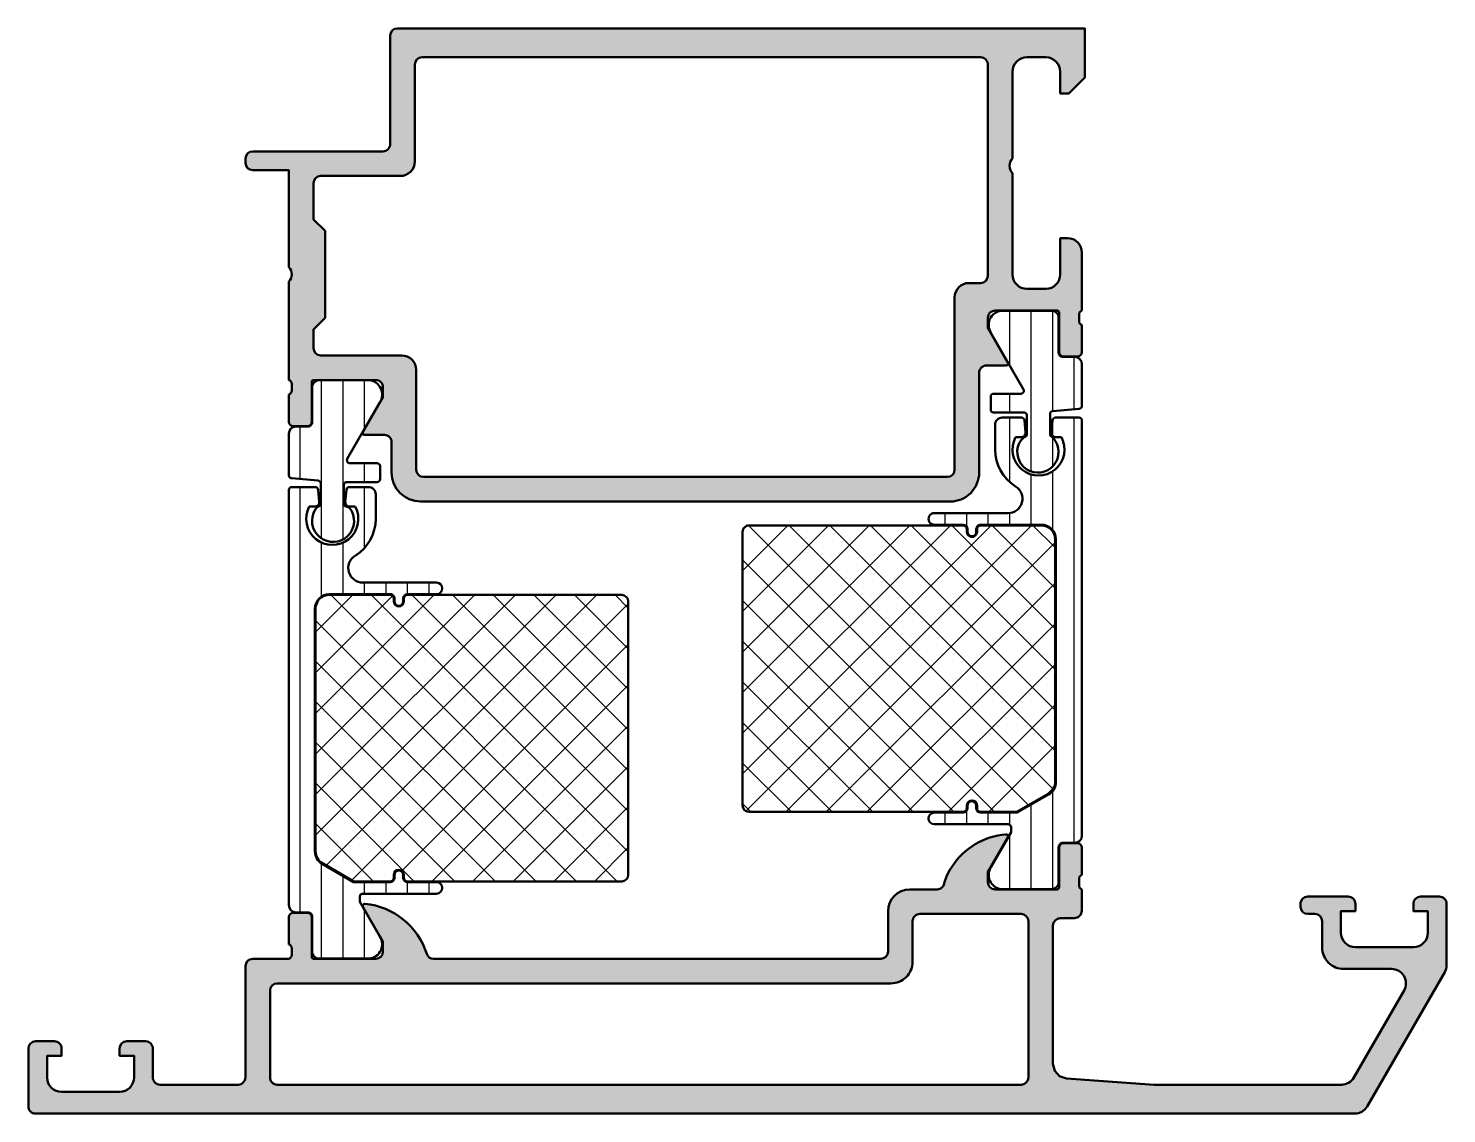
# Model space of a CAD drawing. Extents: x 5 to 103, y 0 to 75.
import ezdxf

# ---------------------------------------------------------------- set-up
doc = ezdxf.new("R2010")
doc.units = 0
for name, color, linetype, lineweight in [('0S-Alu contour', 7, 'Continuous', 50), ('0S-Alu hatch', 252, 'Continuous', 25), ('0S-Plastic contour', 254, 'Continuous', 50), ('0S-Plastic hatch', 253, 'Continuous', 25), ('0S-PT contour', 91, 'Continuous', 50), ('0S-PT hatch', 103, 'Continuous', 25)]:
    doc.layers.add(name, color=color, linetype=linetype, lineweight=lineweight)
pattern_1 = [(90, (0, 0), (-1.4859, 0), [])]
pattern_2 = [(135, (0, 0), (-1.403165018917055, -1.403165018917055), []), (225, (0, 0), (1.403165018917055, -1.403165018917055), [])]

# ---------------------------------------------------------------- blocks, each defined once
blk = doc.blocks.new('284173__B3EC462B_B415_413E_8CCC_9C9ECB6C6EAC___23E75BDD_C4C6_42E3_80EF_CFEA6FF383FF_')
at = {"layer": '0S-Plastic hatch'}
h = blk.add_hatch(dxfattribs=at)
h.set_pattern_fill('ANSI31', color=256, scale=0.4680000000000001, angle=45, style=0)
h.set_pattern_definition(pattern_1)
edge = h.paths.add_edge_path()
edge.add_line((77.79909391876984, 47.89996087330002), (77.79989823653393, 19.21000513322677))
edge.add_ellipse((77.29989823673043, 19.20999111581644), major_axis=(-0.4999999999999944, 0), ratio=1, start_angle=90.0016184958555, end_angle=180.001606276814, ccw=False)
edge.add_line((77.29991236077123, 18.70999111601593), (76.4895810426897, 18.70996822571073))
edge.add_arc((76.48958951711417, 18.40996822583042), 0.3000000000000024, 90.00161849585444, 180.0016184961138)
edge.add_line((76.18958951723386, 18.40995975140458), (76.18998926298093, 16.00996137880413))
edge.add_ellipse((75.68999328581637, 16.00994461525188), major_axis=(-0.4999959774455782, 0), ratio=1, start_angle=90.0013160146687, end_angle=180.0019209770437, ccw=False)
edge.add_line((75.69000477011846, 15.50994863793819), (72.21346327340603, 15.50985043231024))
edge.add_ellipse((72.3557459618789, 16.499672526641), major_axis=(-0.9999960709244797, 0), ratio=1, start_angle=-32.725397603984106, end_angle=81.82001044395457, ccw=False)
edge.add_line((71.51447804132368, 17.04028368792897), (72.89988869964336, 19.44004221486227))
edge.add_line((72.89988869964336, 19.44004221486227), (72.89987853619505, 19.7998347289318))
edge.add_arc((72.69987853627487, 19.79982907931553), 0.1999999999999887, 0.0016184956634787, 90.00161849584087)
edge.add_line((72.6998728866586, 19.99982907923573), (67.59988509572455, 19.99968501436438))
edge.add_ellipse((67.59987379666433, 20.39967891068916), major_axis=(-0.3999938964843613, 0), ratio=1, start_angle=-89.99838150414593, end_angle=90.00161849585407, ccw=False)
edge.add_line((67.5998624976041, 20.79967280701393), (69.59986554856398, 20.79972930326347))
edge.add_arc((69.59985707413938, 21.09972930314353), 0.2999999999999829, 270.0016184958816, 360.0016184956635)
edge.add_line((69.89985707401966, 21.099737777567), (69.89985142440334, 21.29973777748823))
edge.add_ellipse((70.19984684664698, 21.29974625178341), major_axis=(-0.2999954223633313, 0), ratio=1, start_angle=-179.9983815038861, end_angle=0.0016184961137923892, ccw=False)
edge.add_line((70.49984226889062, 21.29975472607993), (70.49984791850696, 21.09975472615844))
edge.add_arc((70.79984791838731, 21.09976320058292), 0.3000000000000682, 180.0016184961138, 270.0016184958571)
edge.add_line((70.79985639281182, 20.79976320070255), (73.32607404317103, 20.79983456150492))
edge.add_line((73.32607404317103, 20.79983456150492), (75.49974160146861, 22.05462771153888))
edge.add_arc((74.99971086005144, 22.9207219005104), 1.000074940458192, 299.9995548597443, 360.0005043858854)
edge.add_line((75.99978580047087, 22.92073070436452), (75.9993244302383, 39.69993341617163))
edge.add_arc((74.99932443060734, 39.69990624922162), 0.9999999999999939, 0.0015565515876484, 90.00161849585635)
edge.add_line((74.99929618252573, 40.69990624882263), (70.79929425529807, 40.69978760682539))
edge.add_arc((70.79930272972265, 40.39978760694503), 0.300000000000054, 90.00161849587619, 180.0016184961138)
edge.add_line((70.4993027298423, 40.39977913251919), (70.4993083794585, 40.1997791326004))
edge.add_ellipse((70.19931295721497, 40.19977065830523), major_axis=(-0.2999954223632177, 0), ratio=1, start_angle=0.0016184961137923892, end_angle=180.0016184961139, ccw=False)
edge.add_line((69.89931753497143, 40.1997621840087), (69.8993118853551, 40.39976218393031))
edge.add_arc((69.59931188547485, 40.3997537095057), 0.2999999999999545, 0.0016184961138533, 90.0016184958789)
edge.add_line((69.59930341105024, 40.69975370938597), (67.59930036009047, 40.69969721313669))
edge.add_ellipse((67.59928906103023, 41.09969110946152), major_axis=(-0.399993896484411, 0), ratio=1, start_angle=-89.99838150414388, end_angle=90.00161849585612, ccw=False)
edge.add_line((67.59927776197, 41.49968500578633), (72.6920846584861, 41.49982886781123))
edge.add_arc((72.69205641040452, 42.4998288674122), 0.9999999999999452, 270.0016184958539, 418.2132878522459)
edge.add_ellipse((74.79909111823305, 45.89988838748044), major_axis=(-3.000000000000151, 0), ratio=1, start_angle=-0.0023785908543914047, end_angle=58.21328785224421, ccw=False)
edge.add_line((71.79909112081805, 45.90001293020632), (71.79910239558338, 47.59979143817783))
edge.add_ellipse((72.29910239538407, 47.59980556221859), major_axis=(-0.5000000000001671, 0), ratio=1, start_angle=-89.99838150415098, end_angle=0.0016184958886924505, ccw=False)
edge.add_line((72.29908827134332, 48.09980556201926), (73.62510364229864, 48.09984301940967))
edge.add_ellipse((73.625109291915, 47.89984301948948), major_axis=(-0.1999999999999758, 0), ratio=1, start_angle=185.0017750484914, end_angle=270.00161849586533, ccw=False)
edge.add_line((73.82434769141304, 47.91728034054077), (73.89797553021573, 47.07601047355259))
edge.add_ellipse((73.59911793096856, 47.04985449197559), major_axis=(-0.3000000000000648, 0), ratio=1, start_angle=90.00161849585169, end_angle=185.0017750485022, ccw=False)
edge.add_line((73.59912640539302, 46.74985449209521), (73.21240394325757, 46.74984356792748))
edge.add_arc((74.7990911182329, 45.89988838748049), 1.799999999999962, 151.8229757200562, 388.1802612716549)
edge.add_line((76.38573027146944, 46.7499332083086), (75.99912640443547, 46.74992228749112))
edge.add_ellipse((75.99911793001095, 47.04992228737149), major_axis=(-0.3000000000000562, 0), ratio=1, start_angle=-4.998538056779978, end_angle=90.0016184958626, ccw=False)
edge.add_line((75.70025885352813, 47.07606138459899), (75.77383916369352, 47.91733540993493))
edge.add_ellipse((75.97307854801556, 47.89990934511648), major_axis=(-0.2000000000002067, 0), ratio=1, start_angle=270.0016184958409, end_angle=355.00146194319234, ccw=False)
edge.add_line((75.9730728983993, 48.0999093450369), (77.59908826923177, 48.09995527685179))
edge.add_ellipse((77.5990939188481, 47.89995527693155), major_axis=(-0.2000000000000398, 0), ratio=1, start_angle=180.0016032414232, end_angle=270.0016184958572, ccw=False)
at = {"layer": '0S-Plastic contour', "color": 7}
for points in [[(72.29908827134332, 48.09980556201926), (73.62510364229864, 48.09984301940967)], [(75.9730728983993, 48.0999093450369), (77.59908826923177, 48.09995527685179)], [(71.79909112081805, 45.90001293020632), (71.79910239558338, 47.59979143817783)], [(73.82434769141304, 47.91728034054077), (73.89797553021573, 47.07601047355259)], [(75.70025885352813, 47.07606138459899), (75.77383916369352, 47.91733540993493)], [(77.79909391876984, 47.89996087330002), (77.79989823653393, 19.21000513322677)], [(73.59912640539302, 46.74985449209521), (73.21240394325757, 46.74984356792748)], [(76.38573027146944, 46.7499332083086), (75.99912640443547, 46.74992228749112)], [(67.59927776197, 41.49968500578633), (72.6920846584861, 41.49982886781123)], [(69.59930341105024, 40.69975370938597), (67.59930036009047, 40.69969721313669)], [(69.89931753497143, 40.1997621840087), (69.8993118853551, 40.39976218393031)], [(70.4993027298423, 40.39977913251919), (70.4993083794585, 40.1997791326004)], [(74.99929618252573, 40.69990624882263), (70.79929425529807, 40.69978760682539)], [(75.99978580047087, 22.92073070436452), (75.9993244302383, 39.69993341617163)], [(70.79985639281182, 20.79976320070255), (73.32607404317103, 20.79983456150492), (75.49974160146861, 22.05462771153888)], [(67.5998624976041, 20.79967280701393), (69.59986554856398, 20.79972930326347)], [(69.89985707401966, 21.099737777567), (69.89985142440334, 21.29973777748823)], [(70.49984226889062, 21.29975472607993), (70.49984791850696, 21.09975472615844)], [(72.6998728866586, 19.99982907923573), (67.59988509572455, 19.99968501436438)], [(71.51447804132368, 17.04028368792897), (72.89988869964336, 19.44004221486227), (72.89987853619505, 19.7998347289318)], [(77.29991236077123, 18.70999111601593), (76.4895810426897, 18.70996822571073)], [(76.18958951723386, 18.40995975140458), (76.18998926298093, 16.00996137880413)], [(75.69000477011846, 15.50994863793819), (72.21346327340603, 15.50985043231024)]]:
    blk.add_lwpolyline(points, dxfattribs=at)
at = {"layer": '0S-Plastic contour', "color": 7, "extrusion": (0, 0, -1)}
for centre, radius, start, end in [((-72.29910239538407, 47.59980556221859), 0.5000000000001671, 359.9983815041113, 89.99838150415097), ((-73.625109291915, 47.89984301948948), 0.1999999999999759, 89.99838150413468, 174.9982249515086), ((-75.97307854801556, 47.89990934511648), 0.2000000000002067, 4.998538056807665, 89.99838150415911), ((-77.5990939188481, 47.89995527693155), 0.2000000000000398, 89.99838150414281, 179.9983967585768), ((-73.59911793096856, 47.04985449197559), 0.3000000000000648, 174.9982249514978, 269.9983815041483), ((-75.99911793001095, 47.04992228737149), 0.3000000000000562, 269.9983815041374, 4.998538056780068), ((-74.79909111823305, 45.89988838748044), 3.000000000000152, 301.7867121477558, 0.002378590854342), ((-67.59928906103023, 41.09969110946152), 0.399993896484411, 269.9983815041439, 89.99838150414394), ((-70.19931295721497, 40.19977065830523), 0.2999954223632177, 179.9983815038861, 359.9983815038862), ((-70.19984684664698, 21.29974625178341), 0.2999954223633314, 359.9983815038862, 179.9983815038861), ((-67.59987379666433, 20.39967891068916), 0.3999938964843613, 269.9983815041459, 89.99838150414595), ((-77.29989823673043, 19.20999111581644), 0.4999999999999944, 179.998393723186, 269.9983815041445), ((-72.3557459618789, 16.499672526641), 0.9999960709244797, 278.1799895560454, 32.72539760398414), ((-75.68999328581637, 16.00994461525188), 0.4999959774455782, 179.9980790229563, 269.9986839853313)]:
    blk.add_arc(centre, radius, start, end, dxfattribs=at)
at = {"layer": '0S-Plastic contour', "color": 7}
for centre, radius, start, end in [((74.7990911182329, 45.89988838748049), 1.799999999999962, 151.8229757200562, 28.18026127165485), ((72.69205641040452, 42.4998288674122), 0.9999999999999452, 270.0016184958539, 58.21328785224591), ((69.59931188547485, 40.3997537095057), 0.2999999999999545, 0.0016184961138533, 90.0016184958789), ((70.79930272972265, 40.39978760694503), 0.300000000000054, 90.00161849587619, 180.0016184961138), ((74.99932443060734, 39.69990624922162), 0.9999999999999939, 0.0015565515876484, 90.00161849585635), ((74.99971086005144, 22.9207219005104), 1.000074940458192, 299.9995548597443, 0.0005043858853871), ((69.59985707413938, 21.09972930314353), 0.2999999999999829, 270.0016184958816, 0.0016184956634787), ((70.79984791838731, 21.09976320058292), 0.3000000000000682, 180.0016184961138, 270.0016184958571), ((72.69987853627487, 19.79982907931553), 0.1999999999999887, 0.0016184956634787, 90.00161849584087), ((76.48958951711417, 18.40996822583042), 0.3000000000000024, 90.00161849585444, 180.0016184961138)]:
    blk.add_arc(centre, radius, start, end, dxfattribs=at)
blk = doc.blocks.new('284173__F3DAAD3B_E79F_4E95_8FE4_CBF21B8BAB4B___0E6AA852_4238_4246_A48E_8302D98F0551_')
at = {"layer": '0S-Plastic hatch'}
h = blk.add_hatch(dxfattribs=at)
h.set_pattern_fill('ANSI31', color=256, scale=0.4680000000000001, angle=45, style=0)
h.set_pattern_definition(pattern_1)
edge = h.paths.add_edge_path()
edge.add_line((77.79897792879413, 51.79001112126615), (77.79905935404885, 48.90750547666424))
edge.add_ellipse((77.59865533181394, 48.90789158937948), major_axis=(-0.2004043941907403, 0), ratio=1, start_angle=90.11799822076932, end_angle=179.8896099919567, ccw=False)
edge.add_line((77.59906805584761, 48.70748762018269), (75.7990694539153, 48.5499355529093))
edge.add_arc((75.79947937230958, 48.34953438897935), 0.2004015831713134, 90.11719772839893, 179.890410484328)
edge.add_line((75.59907815571404, 48.34991769642773), (75.59911770290975, 46.94992189315329))
edge.add_arc((75.79952168195874, 46.95031932225584), 0.2004043731273281, 180.1136253905168, 269.8874260323714)
edge.add_line((75.79912793042783, 46.74991533594747), (75.97397485973437, 46.47687159119218))
edge.add_ellipse((74.75978418224364, 45.7251016697652), major_axis=(-1.428081585928376, 0), ratio=1, start_angle=-35.33168967995772, end_angle=211.7638490956454, ccw=False)
edge.add_line((73.59472972115884, 46.55097400782605), (73.79912030183125, 46.74985883956874))
edge.add_arc((73.79871804904785, 46.9502599827756), 0.2004015469149797, 270.1150061095707, 359.8904164509632)
edge.add_line((73.99911922942702, 46.94987669626581), (73.99908250634982, 48.24989691364265))
edge.add_arc((73.79872035250068, 48.24951075012308), 0.2003625259806087, 0.1104276034762654, 89.8971809427648)
edge.add_line((73.79907990908835, 48.44987295348587), (71.69908143580508, 48.4498136325576))
edge.add_ellipse((71.69947236669215, 48.65021479817035), major_axis=(-0.2004015469149591, 0), ratio=1, start_angle=0.11282054074700909, end_angle=89.88823088214212, ccw=False)
edge.add_line((71.49907120828703, 48.6498201897634), (71.499045785186, 49.54981408588872))
edge.add_ellipse((71.69946792027935, 49.54940984664787), major_axis=(-0.2004225427558985, 0), ratio=1, start_angle=270.12098450181963, end_angle=359.88443805871594, ccw=False)
edge.add_line((71.69904471278177, 49.7498319425858), (73.5866098549109, 49.74988526267999))
edge.add_arc((73.58660420529456, 49.9498852626002), 0.2000000000000011, 270.0016184958571, 389.8814586796814)
edge.add_line((73.76001580883594, 50.04952669854534), (71.51343514774648, 53.95937756760624))
edge.add_ellipse((72.3546725245027, 54.50003625644118), major_axis=(-0.9999960709244863, 0), ratio=1, start_angle=-81.81677345224438, end_angle=32.72863459569629, ccw=False)
edge.add_line((72.21233391510637, 55.48985031076629), (75.68887541181607, 55.48994862198011))
edge.add_ellipse((75.68889217536832, 54.98995264481553), major_axis=(-0.4999959774455995, 0), ratio=1, start_angle=180.0013160147409, end_angle=270.0019209770423, ccw=False)
edge.add_line((76.18888815268203, 54.98996412911827), (76.1886240022023, 52.59000723158924))
edge.add_arc((76.48862400038517, 52.58997421218647), 0.2999999999999989, 179.9936937585763, 270.0016110302394)
edge.add_line((76.48863243571978, 52.28997421230506), (77.29896387010263, 52.28999699702769))
edge.add_ellipse((77.29897792899362, 51.78999699722535), major_axis=(-0.5000000000000007, 0), ratio=1, start_angle=180.0016184958887, end_angle=270.0016110302377, ccw=False)
at = {"layer": '0S-Plastic contour', "color": 7}
for points in [[(72.21233391510637, 55.48985031076629), (75.68887541181607, 55.48994862198011)], [(76.18888815268203, 54.98996412911827), (76.1886240022023, 52.59000723158924)], [(73.76001580883594, 50.04952669854534), (71.51343514774648, 53.95937756760624)], [(76.48863243571978, 52.28997421230506), (77.29896387010263, 52.28999699702769)], [(77.79897792879413, 51.79001112126615), (77.79905935404885, 48.90750547666424)], [(71.49907120828703, 48.6498201897634), (71.499045785186, 49.54981408588872)], [(71.69904471278177, 49.7498319425858), (73.5866098549109, 49.74988526267999)], [(73.79907990908835, 48.44987295348587), (71.69908143580508, 48.4498136325576)], [(73.99911922942702, 46.94987669626581), (73.99908250634982, 48.24989691364265)], [(75.59907815571404, 48.34991769642773), (75.59911770290975, 46.94992189315329)], [(77.59906805584761, 48.70748762018269), (75.7990694539153, 48.5499355529093)], [(73.59472972115884, 46.55097400782605), (73.79912030183125, 46.74985883956874)], [(75.79912793042783, 46.74991533594747), (75.97397485973437, 46.47687159119218)]]:
    blk.add_lwpolyline(points, dxfattribs=at)
at = {"layer": '0S-Plastic contour', "color": 7, "extrusion": (0, 0, -1)}
for centre, radius, start, end in [((-72.3546725245027, 54.50003625644118), 0.9999960709244863, 327.2713654043037, 81.81677345224433), ((-75.68889217536832, 54.98995264481553), 0.4999959774455995, 89.9980790229577, 179.9986839852591), ((-77.29897792899362, 51.78999699722535), 0.5000000000000007, 89.99838896976227, 179.9983815041113), ((-71.69946792027935, 49.54940984664787), 0.2004225427558985, 0.1155619412840303, 89.87901549818034), ((-71.69947236669215, 48.65021479817035), 0.2004015469149591, 270.1117691178579, 359.887179459253), ((-77.59865533181394, 48.90789158937948), 0.2004043941907403, 180.1103900080434, 269.8820017792307), ((-74.75978418224364, 45.7251016697652), 1.428081585928376, 148.2361509043546, 35.33168967995762)]:
    blk.add_arc(centre, radius, start, end, dxfattribs=at)
at = {"layer": '0S-Plastic contour', "color": 7}
for centre, radius, start, end in [((76.48862400038517, 52.58997421218647), 0.2999999999999989, 179.9936937585763, 270.0016110302394), ((73.58660420529456, 49.9498852626002), 0.2000000000000011, 270.0016184958571, 29.88145867968139), ((73.79872035250068, 48.24951075012308), 0.2003625259806087, 0.1104276034762654, 89.8971809427648), ((75.79947937230958, 48.34953438897935), 0.2004015831713134, 90.11719772839893, 179.890410484328), ((73.79871804904785, 46.9502599827756), 0.2004015469149797, 270.1150061095707, 359.8904164509632), ((75.79952168195874, 46.95031932225584), 0.2004043731273281, 180.1136253905168, 269.8874260323714)]:
    blk.add_arc(centre, radius, start, end, dxfattribs=at)
blk = doc.blocks.new('284173__64901806_6E3B_4E27_B12C_060DB1350C46___2B903232_B468_4E36_98F0_9D30A4975257_')
at = {"layer": '0S-Plastic hatch'}
h = blk.add_hatch(dxfattribs=at)
h.set_pattern_fill('ANSI31', color=256, scale=0.4680000000000001, angle=45, style=0)
h.set_pattern_definition(pattern_1)
edge = h.paths.add_edge_path()
edge.add_line((23.00003985372966, 46.99000289441412), (23.00003985372966, 44.10749724866216))
edge.add_arc((23.20044386497766, 44.10788902240641), 0.2004043941907311, 180.1120085038914, 269.8836202750908)
edge.add_line((23.20003680197185, 43.90748504163092), (25.00003985372966, 43.74998382092779))
edge.add_ellipse((24.99963559628398, 43.54958264549839), major_axis=(-0.2004015831713085, 0), ratio=1, start_angle=180.1112080115199, end_angle=269.8844207674584, ccw=False)
edge.add_line((25.20003680197185, 43.54997161389653), (25.20003680197185, 42.14997581006353))
edge.add_ellipse((24.9996328117762, 42.15036757813799), major_axis=(-0.2004043731273366, 0), ratio=1, start_angle=90.11419246348919, end_angle=179.8879931053353, ccw=False)
edge.add_line((25.00003222433513, 41.94996360303228), (24.82347517624186, 41.74063873742321))
edge.add_arc((26.05360371695005, 40.9647713141444), 1.454368070733879, 147.7595250787373, 397.9761670514625)
edge.add_line((27.20003375021085, 41.85969291071464), (27.00003985372966, 41.94996360303228))
edge.add_ellipse((27.00043644556506, 42.15036475752206), major_axis=(-0.2004015469149841, 0), ratio=1, start_angle=0.11120204489219532, end_angle=89.8866123862843, ccw=False)
edge.add_line((26.80003527609294, 42.14997581006353), (26.80003527609294, 43.44999602795904))
edge.add_ellipse((27.00039744077053, 43.4496155242861), major_axis=(-0.200362525980616, 0), ratio=1, start_angle=270.1044375530914, end_angle=359.89119089237767, ccw=False)
edge.add_line((27.00003222433513, 43.64997771741217), (29.10003069845624, 43.64997771741217))
edge.add_arc((29.09963410662084, 43.85037887190192), 0.2004015469149663, 270.1133876137158, 359.8887979551078)
edge.add_line((29.30003527609294, 43.8499899244434), (29.30003527609294, 44.74998382092779))
edge.add_arc((29.09961315249855, 44.74957392014627), 0.2004225427558994, 0.1171804371410508, 89.88063399403912)
edge.add_line((29.10003069845622, 44.94999602795904), (27.212465555574, 44.94999602795904))
edge.add_ellipse((27.212465555574, 45.14999602795905), major_axis=(-0.2000000000000028, 0), ratio=1, start_angle=-29.879840183826104, end_angle=90.00000000000102, ccw=False)
edge.add_line((27.03905113742239, 45.2496325653193), (29.28552135182912, 49.15954689441412))
edge.add_arc((28.44426870283778, 49.70018181969127), 0.9999960709244813, 327.2729839001592, 441.8183919481002)
edge.add_line((28.58657935182913, 50.68999989441413), (25.11003785372938, 50.68999999999999))
edge.add_arc((25.11003521410432, 50.19000402256137), 0.4999959774455975, 89.99969751881494, 180.0003024817733)
edge.add_line((24.61003923666569, 50.19000138293118), (24.61037118132359, 47.79004449382717))
edge.add_ellipse((24.31037118419313, 47.79000299999999), major_axis=(-0.3000000000000154, 0), ratio=1, start_angle=90.00000746561977, end_angle=180.0079247372928, ccw=False)
edge.add_line((24.31037122328303, 47.49000299999998), (23.50003978857985, 47.49000289441411))
edge.add_arc((23.50003985372966, 46.99000289441412), 0.5, 90.00000746561778, 180)
at = {"layer": '0S-Plastic contour', "color": 7}
for points in [[(24.61003923666569, 50.19000138293118), (24.61037118132359, 47.79004449382717)], [(28.58657935182913, 50.68999989441413), (25.11003785372938, 50.68999999999999)], [(27.03905113742239, 45.2496325653193), (29.28552135182912, 49.15954689441412)], [(24.31037122328303, 47.49000299999998), (23.50003978857985, 47.49000289441411)], [(23.00003985372966, 46.99000289441412), (23.00003985372966, 44.10749724866216)], [(29.10003069845622, 44.94999602795904), (27.212465555574, 44.94999602795904)], [(29.30003527609294, 43.8499899244434), (29.30003527609294, 44.74998382092779)], [(23.20003680197185, 43.90748504163092), (25.00003985372966, 43.74998382092779)], [(25.20003680197185, 43.54997161389653), (25.20003680197185, 42.14997581006353)], [(26.80003527609294, 42.14997581006353), (26.80003527609294, 43.44999602795904)], [(27.00003222433513, 43.64997771741217), (29.10003069845624, 43.64997771741217)], [(25.00003222433513, 41.94996360303228), (24.82347517624186, 41.74063873742321)], [(27.20003375021085, 41.85969291071464), (27.00003985372966, 41.94996360303228)]]:
    blk.add_lwpolyline(points, dxfattribs=at)
for centre, radius, start, end in [((25.11003521410432, 50.19000402256137), 0.4999959774455975, 89.99969751881494, 180.0003024817733), ((28.44426870283778, 49.70018181969127), 0.9999960709244813, 327.2729839001592, 81.81839194810021), ((23.50003985372966, 46.99000289441412), 0.5, 90.00000746561778, 180), ((23.20044386497766, 44.10788902240641), 0.2004043941907311, 180.1120085038914, 269.8836202750908), ((29.09961315249855, 44.74957392014627), 0.2004225427558994, 0.1171804371410508, 89.88063399403912), ((29.09963410662084, 43.85037887190192), 0.2004015469149663, 270.1133876137158, 359.8887979551078), ((26.05360371695005, 40.9647713141444), 1.454368070733879, 147.7595250787373, 37.97616705146255)]:
    blk.add_arc(centre, radius, start, end, dxfattribs=at)
at = {"layer": '0S-Plastic contour', "color": 7, "extrusion": (0, 0, -1)}
for centre, radius, start, end in [((-24.31037118419313, 47.79000299999999), 0.3000000000000154, 179.9920752627072, 269.9999925343802), ((-27.212465555574, 45.14999602795905), 0.2000000000000028, 269.999999999999, 29.87984018382617), ((-24.99963559628398, 43.54958264549839), 0.2004015831713085, 90.1155792325416, 179.8887919884801), ((-27.00039744077053, 43.4496155242861), 0.200362525980616, 0.1088091076223094, 89.89556244690863), ((-24.9996328117762, 42.15036757813799), 0.2004043731273366, 180.1120068946648, 269.8858075365108), ((-27.00043644556506, 42.15036475752206), 0.2004015469149841, 270.1133876137157, 359.8887979551078)]:
    blk.add_arc(centre, radius, start, end, dxfattribs=at)
blk = doc.blocks.new('284173__020AD890_5506_4403_9760_D75F0EC63A69___8DD9D83E_9CF4_4797_9ABF_5AEF2D78380E_')
at = {"layer": '0S-Plastic hatch'}
h = blk.add_hatch(dxfattribs=at)
h.set_pattern_fill('ANSI31', color=256, scale=0.4680000000000001, angle=45, style=0)
h.set_pattern_definition(pattern_1)
edge = h.paths.add_edge_path()
edge.add_line((23.00003375021086, 43.09995264472353), (23.00003986865815, 14.40999689337649))
edge.add_arc((23.50003986865815, 14.40999700000696), 0.4999999999999983, 180.0000121943268, 269.9999999999984)
edge.add_line((23.50003986865814, 13.90999700000697), (24.31037118706298, 13.90999700000697))
edge.add_ellipse((24.31037118706299, 13.60999700000698), major_axis=(-0.2999999999999883, 0), ratio=1, start_angle=180, end_angle=270.00000000000136, ccw=False)
edge.add_line((24.61037118706298, 13.60999700000697), (24.61003923666595, 11.20999861707066))
edge.add_arc((25.11003521410456, 11.20999597744558), 0.4999959774455815, 179.9996975182267, 270.0003024811883)
edge.add_line((25.11003785372965, 10.71000000000696), (28.58657935182911, 10.71000000000696))
edge.add_arc((28.44426870283778, 11.69981807472982), 0.9999960709244718, 278.181608051899, 392.7270160998406)
edge.add_line((29.28552135182912, 12.24045300000697), (27.90004290548748, 14.64017239078947))
edge.add_line((27.90004290548748, 14.64017239078947), (27.90004290548748, 14.99996490500256))
edge.add_ellipse((28.10004290548747, 14.99996490500262), major_axis=(-0.1999999999999886, 0), ratio=1, start_angle=270.00000000001626, end_angle=360, ccw=False)
edge.add_line((28.10004290548742, 15.1999649050026), (33.20003069845623, 15.19996490500263))
edge.add_arc((33.20003069845623, 15.59995880148699), 0.3999938964843626, 270, 450)
edge.add_line((33.20003069845623, 15.99995269797135), (31.20002764669838, 15.99995269797147))
edge.add_ellipse((31.2000276466984, 16.29995269797145), major_axis=(-0.2999999999999794, 0), ratio=1, start_angle=0, end_angle=89.99999999999528, ccw=False)
edge.add_line((30.90002764669842, 16.29995269797145), (30.90002764669842, 16.49995269797138))
edge.add_arc((30.60003222433514, 16.49995269797126), 0.2999954223632812, 0, 180)
edge.add_line((30.30003680197186, 16.49995269797126), (30.30003680197186, 16.29995269797142))
edge.add_ellipse((30.00003680197173, 16.29995269797136), major_axis=(-0.300000000000125, 0), ratio=1, start_angle=90.00000000001091, end_angle=180, ccw=False)
edge.add_line((30.00003680197179, 15.99995269797124), (27.47381915060478, 15.99995269797135))
edge.add_line((27.47381915060478, 15.99995269797135), (25.30011614767503, 17.25468444556607))
edge.add_ellipse((25.80012242339346, 18.12079275910142), major_axis=(-1.000074940458393, 0), ratio=1, start_angle=0.0011141101646217066, end_angle=60.00206363611221, ccw=False)
edge.add_line((24.80004748312413, 18.12077331275362), (24.80003487306911, 34.89997603090219))
edge.add_ellipse((25.80003487306862, 34.89997711203387), major_axis=(-1.00000000000009, 0), ratio=1, start_angle=-89.99999999999488, end_angle=6.194420529936906e-05, ccw=False)
edge.add_line((25.80003487306853, 35.89997711203397), (30.00003680197178, 35.89997711203374))
edge.add_ellipse((30.00003680197185, 35.59997711203374), major_axis=(-0.3000000000000043, 0), ratio=1, start_angle=180, end_angle=270.00000000001495, ccw=False)
edge.add_line((30.30003680197186, 35.59997711203374), (30.30003680197186, 35.39997711203386))
edge.add_arc((30.60003222433514, 35.39997711203386), 0.2999954223632812, 180, 360)
edge.add_line((30.90002764669842, 35.39997711203386), (30.90002764669842, 35.59997711203373))
edge.add_ellipse((31.20002764669861, 35.59997711203366), major_axis=(-0.3000000000001854, 0), ratio=1, start_angle=270.0000000000007, end_angle=360, ccw=False)
edge.add_line((31.2000276466986, 35.89997711203385), (33.20003069845623, 35.89997711203377))
edge.add_arc((33.20003069845623, 36.29997100851819), 0.3999938964844105, 270, 450)
edge.add_line((33.20003069845623, 36.6999649050026), (28.10722379990821, 36.6999649050026))
edge.add_ellipse((28.10722379990819, 37.69996490500254), major_axis=(-0.999999999999943, 0), ratio=1, start_angle=-58.211669356389905, end_angle=90.00000000000102, ccw=False)
edge.add_arc((26.0000930477615, 41.09996490402589), 3.000000000000184, 301.7883306436116, 360.0039970867418)
edge.add_line((29.00009304046151, 41.10017419099811), (29.00003375021416, 42.79995269797129))
edge.add_arc((28.50003375021399, 42.79995269797123), 0.5000000000001706, 0, 90.00000000000651)
edge.add_line((28.50003375021393, 43.2999526979714), (27.17401837872957, 43.29995269797139))
edge.add_arc((27.17401837872957, 43.0999526979714), 0.2000000000000026, 90, 174.999843447361)
edge.add_line((26.97477948674012, 43.11738439091318), (26.90117541222665, 42.27611244441544))
edge.add_arc((27.20003375021089, 42.24996490500273), 0.3000000000000682, 174.9998434473521, 270.0000000000027)
edge.add_line((27.20003375021091, 41.94996490500265), (27.58675621250066, 41.9499649050026))
edge.add_ellipse((26.00009304776168, 41.09996490402592), major_axis=(-1.799999999999962, 0), ratio=1, start_angle=-28.17864277579929, end_angle=208.1786427757992, ccw=False)
edge.add_line((24.4134298830227, 41.9499649050026), (24.80003375021091, 41.94996490500272))
edge.add_arc((24.80003375021097, 42.24996490500276), 0.300000000000039, 269.9999999999891, 365.0001565526376)
edge.add_line((25.09889208819519, 42.27611244441543), (25.02528801368183, 43.11738439091311))
edge.add_arc((24.82604912169217, 43.0999526979712), 0.2000000000002231, 5.000156552672089, 90.00000000000813)
edge.add_line((24.82604912169214, 43.29995269797143), (23.20003375021091, 43.29995269797142))
edge.add_arc((23.20003375021089, 43.09995269797139), 0.2000000000000384, 89.99999999999594, 179.9999847272327)
at = {"layer": '0S-Plastic contour', "color": 7}
for points in [[(24.82604912169214, 43.29995269797143), (23.20003375021091, 43.29995269797142)], [(28.50003375021393, 43.2999526979714), (27.17401837872957, 43.29995269797139)], [(23.00003375021086, 43.09995264472353), (23.00003986865815, 14.40999689337649)], [(25.09889208819519, 42.27611244441543), (25.02528801368183, 43.11738439091311)], [(26.97477948674012, 43.11738439091318), (26.90117541222665, 42.27611244441544)], [(29.00009304046151, 41.10017419099811), (29.00003375021416, 42.79995269797129)], [(24.4134298830227, 41.9499649050026), (24.80003375021091, 41.94996490500272)], [(27.20003375021091, 41.94996490500265), (27.58675621250066, 41.9499649050026)], [(33.20003069845623, 36.6999649050026), (28.10722379990821, 36.6999649050026)], [(25.80003487306853, 35.89997711203397), (30.00003680197178, 35.89997711203374)], [(30.30003680197186, 35.59997711203374), (30.30003680197186, 35.39997711203386)], [(30.90002764669842, 35.39997711203386), (30.90002764669842, 35.59997711203373)], [(31.2000276466986, 35.89997711203385), (33.20003069845623, 35.89997711203377)], [(24.80004748312413, 18.12077331275362), (24.80003487306911, 34.89997603090219)], [(30.00003680197179, 15.99995269797124), (27.47381915060478, 15.99995269797135), (25.30011614767503, 17.25468444556607)], [(30.30003680197186, 16.49995269797126), (30.30003680197186, 16.29995269797142)], [(30.90002764669842, 16.29995269797145), (30.90002764669842, 16.49995269797138)], [(33.20003069845623, 15.99995269797135), (31.20002764669838, 15.99995269797147)], [(29.28552135182912, 12.24045300000697), (27.90004290548748, 14.64017239078947), (27.90004290548748, 14.99996490500256)], [(28.10004290548742, 15.1999649050026), (33.20003069845623, 15.19996490500263)], [(23.50003986865814, 13.90999700000697), (24.31037118706298, 13.90999700000697)], [(24.61037118706298, 13.60999700000697), (24.61003923666595, 11.20999861707066)], [(25.11003785372965, 10.71000000000696), (28.58657935182911, 10.71000000000696)]]:
    blk.add_lwpolyline(points, dxfattribs=at)
for centre, radius, start, end in [((23.20003375021089, 43.09995269797139), 0.2000000000000384, 89.99999999999594, 179.9999847272327), ((24.82604912169217, 43.0999526979712), 0.2000000000002231, 5.000156552672089, 90.00000000000813), ((27.17401837872957, 43.0999526979714), 0.2000000000000026, 90, 174.999843447361), ((28.50003375021399, 42.79995269797123), 0.5000000000001706, 0, 90.00000000000651), ((24.80003375021097, 42.24996490500276), 0.300000000000039, 269.9999999999891, 5.000156552637641), ((27.20003375021089, 42.24996490500273), 0.3000000000000682, 174.9998434473521, 270.0000000000027), ((26.0000930477615, 41.09996490402589), 3.000000000000184, 301.7883306436116, 0.0039970867418171), ((33.20003069845623, 36.29997100851819), 0.3999938964844105, 270, 90), ((30.60003222433514, 35.39997711203386), 0.2999954223632812, 180, 0), ((30.60003222433514, 16.49995269797126), 0.2999954223632812, 0, 180), ((33.20003069845623, 15.59995880148699), 0.3999938964843626, 270, 90), ((23.50003986865815, 14.40999700000696), 0.4999999999999983, 180.0000121943268, 269.9999999999984), ((28.44426870283778, 11.69981807472982), 0.9999960709244718, 278.181608051899, 32.72701609984063), ((25.11003521410456, 11.20999597744558), 0.4999959774455815, 179.9996975182267, 270.0003024811883)]:
    blk.add_arc(centre, radius, start, end, dxfattribs=at)
at = {"layer": '0S-Plastic contour', "color": 7, "extrusion": (0, 0, -1)}
for centre, radius, start, end in [((-26.00009304776168, 41.09996490402592), 1.799999999999962, 151.8213572242008, 28.1786427757992), ((-28.10722379990819, 37.69996490500254), 0.999999999999943, 269.999999999999, 58.21166935638991), ((-25.80003487306862, 34.89997711203387), 1.00000000000009, 359.9999380557947, 89.99999999999491), ((-30.00003680197185, 35.59997711203374), 0.3000000000000043, 89.99999999998506, 180), ((-31.20002764669861, 35.59997711203366), 0.3000000000001854, 0, 89.99999999999935), ((-25.80012242339346, 18.12079275910142), 1.000074940458393, 299.9979363638878, 359.9988858898354), ((-30.00003680197173, 16.29995269797136), 0.300000000000125, 180, 269.9999999999891), ((-31.2000276466984, 16.29995269797145), 0.2999999999999794, 270.0000000000047, 0), ((-28.10004290548747, 14.99996490500262), 0.1999999999999886, 0, 89.99999999998371), ((-24.31037118706299, 13.60999700000698), 0.2999999999999883, 89.99999999999864, 180)]:
    blk.add_arc(centre, radius, start, end, dxfattribs=at)
blk = doc.blocks.new('371300__3504E0E7_88A6_4ECD_938A_22EBB72E38DF_')
at = {"layer": '0S-PT hatch'}
h = blk.add_hatch(dxfattribs=at)
h.set_pattern_fill('ANSI37', color=256, scale=0.625, angle=90, style=0)
h.set_pattern_definition(pattern_2)
edge = h.paths.add_edge_path()
edge.add_line((46.45002612081962, 35.39997711203362), (46.45002612087387, 16.49995502965824))
edge.add_ellipse((46.0000039687326, 16.49997485000367), major_axis=(-0.4500221525777539, 0), ratio=1, start_angle=90.00282035246659, end_angle=179.9974765193581, ccw=False)
edge.add_line((46.00002612081951, 16.04995269797112), (31.20002764669849, 16.04995269797124))
edge.add_ellipse((31.2000276466985, 16.29995269797121), major_axis=(-0.2499999999999716, 0), ratio=1, start_angle=0, end_angle=89.9999999999967, ccw=False)
edge.add_line((30.95002764669853, 16.29995269797122), (30.95002764669853, 16.49995269797124))
edge.add_arc((30.6000322243352, 16.49995269797124), 0.3499954223633352, 0, 180)
edge.add_line((30.25003680197186, 16.49995269797124), (30.25003680197186, 16.2999526979713))
edge.add_ellipse((30.00003680197179, 16.29995269797131), major_axis=(-0.2500000000000746, 0), ratio=1, start_angle=90.0000000000008, end_angle=180, ccw=False)
edge.add_line((30.00003680197179, 16.04995269797124), (27.48721424091556, 16.04995269797124))
edge.add_line((27.48721424091556, 16.04995269797124), (25.32511458806637, 17.29798661615824))
edge.add_ellipse((25.80012161396728, 18.12079229175894), major_axis=(-0.9500741310318643, 0), ratio=1, start_angle=0.0011422939418821443, end_angle=60.0020918199142, ccw=False)
edge.add_line((24.85004748312423, 18.12077335033021), (24.85003487306908, 34.89997608495873))
edge.add_ellipse((25.80003487306851, 34.89997711203376), major_axis=(-0.9499999999999861, 0), ratio=1, start_angle=-90.00000000000188, end_angle=6.194420529936906e-05, ccw=False)
edge.add_line((25.80003487306854, 35.84997711203374), (30.00003680197189, 35.84997711203374))
edge.add_ellipse((30.00003680197179, 35.59997711203367), major_axis=(-0.250000000000071, 0), ratio=1, start_angle=180, end_angle=269.999999999978, ccw=False)
edge.add_line((30.25003680197186, 35.59997711203366), (30.25003680197198, 35.39997711203374))
edge.add_arc((30.6000322243352, 35.39997711203374), 0.3499954223632216, 180, 360)
edge.add_line((30.95002764669842, 35.39997711203374), (30.95002764669842, 35.59997711203376))
edge.add_ellipse((31.2000276466984, 35.59997711203364), major_axis=(-0.2499999999999822, 0), ratio=1, start_angle=269.99999999997965, end_angle=360, ccw=False)
edge.add_line((31.20002764669849, 35.84997711203363), (46.0000237891325, 35.8499771120881))
edge.add_ellipse((46.00000396878702, 35.39995495994677), major_axis=(-0.4500221525778107, 0), ratio=1, start_angle=180.002820352431, end_angle=269.9974765194605, ccw=False)
at = {"layer": '0S-PT contour', "color": 7}
for points in [[(25.80003487306854, 35.84997711203374), (30.00003680197189, 35.84997711203374)], [(30.25003680197186, 35.59997711203366), (30.25003680197198, 35.39997711203374)], [(30.95002764669842, 35.39997711203374), (30.95002764669842, 35.59997711203376)], [(31.20002764669849, 35.84997711203363), (46.0000237891325, 35.8499771120881)], [(46.45002612081962, 35.39997711203362), (46.45002612087387, 16.49995502965824)], [(24.85004748312423, 18.12077335033021), (24.85003487306908, 34.89997608495873)], [(30.00003680197179, 16.04995269797124), (27.48721424091556, 16.04995269797124), (25.32511458806637, 17.29798661615824)], [(30.25003680197186, 16.49995269797124), (30.25003680197186, 16.2999526979713)], [(30.95002764669853, 16.29995269797122), (30.95002764669853, 16.49995269797124)], [(46.00002612081951, 16.04995269797112), (31.20002764669849, 16.04995269797124)]]:
    blk.add_lwpolyline(points, dxfattribs=at)
at = {"layer": '0S-PT contour', "color": 7, "extrusion": (0, 0, -1)}
for centre, radius, start, end in [((-25.80003487306851, 34.89997711203376), 0.9499999999999861, 359.9999380557947, 90.00000000000193), ((-30.00003680197179, 35.59997711203367), 0.250000000000071, 90.00000000002198, 180), ((-31.2000276466984, 35.59997711203364), 0.2499999999999822, 0, 90.00000000002036), ((-46.00000396878702, 35.39995495994677), 0.4500221525778107, 90.00252348053951, 179.997179647569), ((-25.80012161396728, 18.12079229175894), 0.9500741310318646, 299.9979081800858, 359.9988577060581), ((-30.00003680197179, 16.29995269797131), 0.2500000000000746, 180, 269.9999999999992), ((-31.2000276466985, 16.29995269797121), 0.2499999999999716, 270.0000000000033, 0), ((-46.0000039687326, 16.49997485000367), 0.4500221525777539, 180.002523480642, 269.9971796475334)]:
    blk.add_arc(centre, radius, start, end, dxfattribs=at)
at = {"layer": '0S-PT contour', "color": 7}
for centre, radius, start, end in [((30.6000322243352, 35.39997711203374), 0.3499954223632216, 180, 0), ((30.6000322243352, 16.49995269797124), 0.3499954223633352, 0, 180)]:
    blk.add_arc(centre, radius, start, end, dxfattribs=at)
blk = doc.blocks.new('371300__B28A1DB2_C698_4615_A6F0_E1DA779831CC_')
at = {"layer": '0S-PT hatch'}
h = blk.add_hatch(dxfattribs=at)
h.set_pattern_fill('ANSI37', color=256, scale=0.625, angle=90, style=0)
h.set_pattern_definition(pattern_2)
edge = h.paths.add_edge_path()
edge.add_line((54.34931906716929, 40.1992996084265), (54.34985295528407, 21.29932183780685))
edge.add_arc((54.7998762736049, 21.29933455011431), 0.4500233185003835, 180.0016184974649, 270.0016184957385)
edge.add_line((54.7998889858994, 20.84931123179348), (69.5998641361598, 20.84972930324329))
edge.add_arc((69.59985707413931, 21.0997293031437), 0.2500000000001617, 270.0016184958751, 360.0016184958886)
edge.add_line((69.84985707403973, 21.09973636516425), (69.8498514244234, 21.29973636508423))
edge.add_ellipse((70.19984684664705, 21.29974625178346), major_axis=(-0.3499954223632827, 0), ratio=1, start_angle=-179.9983815041113, end_angle=0.0016184958886924505, ccw=False)
edge.add_line((70.54984226887069, 21.29975613848292), (70.54984791848702, 21.09975613856258))
edge.add_arc((70.79984791838739, 21.09976320058297), 0.2500000000001226, 180.0016184958886, 270.0016184958588)
edge.add_line((70.79985498040782, 20.8497632006826), (73.31267754047595, 20.84983418309948))
edge.add_line((73.31267754047595, 20.84983418309948), (75.47469881657344, 22.09790428180893))
edge.add_arc((74.99971086005179, 22.92072190051042), 0.9500749404579512, 299.9965521208208, 360.0015754367951)
edge.add_line((75.94978580015058, 22.92074802429845), (75.94932443024821, 39.69993237094687))
edge.add_arc((74.99932443060726, 39.69990624922175), 0.9500000000000843, 0.0015754365637783, 90.00161849585935)
edge.add_line((74.99929759492967, 40.64990624884281), (70.79929566770218, 40.64978760684534))
edge.add_arc((70.79930272972258, 40.39978760694508), 0.2500000000000054, 90.00161849585879, 180.0016184958886)
edge.add_line((70.54930272982232, 40.39978054492453), (70.54930837943866, 40.19978054500459))
edge.add_ellipse((70.19931295721501, 40.19977065830533), major_axis=(-0.3499954223632827, 0), ratio=1, start_angle=0.0016184958886924505, end_angle=180.0016184958887, ccw=False)
edge.add_line((69.84931753499137, 40.19976077160588), (69.84931188537506, 40.39976077152611))
edge.add_arc((69.59931188547462, 40.3997537095057), 0.2500000000001827, 0.001618495888666, 90.00161849375158)
edge.add_line((69.5993048234634, 40.64975370940614), (54.79932967319568, 40.64933563904374))
edge.add_arc((54.7993423854911, 40.19931232072194), 0.4500233185013533, 90.0016184958552, 180.0016184958886)
at = {"layer": '0S-PT contour', "color": 7}
for points in [[(54.34931906716929, 40.1992996084265), (54.34985295528407, 21.29932183780685)], [(69.5993048234634, 40.64975370940614), (54.79932967319568, 40.64933563904374)], [(69.84931753499137, 40.19976077160588), (69.84931188537506, 40.39976077152611)], [(70.54930272982232, 40.39978054492453), (70.54930837943866, 40.19978054500459)], [(74.99929759492967, 40.64990624884281), (70.79929566770218, 40.64978760684534)], [(75.94978580015058, 22.92074802429845), (75.94932443024821, 39.69993237094687)], [(70.79985498040782, 20.8497632006826), (73.31267754047595, 20.84983418309948), (75.47469881657344, 22.09790428180893)], [(54.7998889858994, 20.84931123179348), (69.5998641361598, 20.84972930324329)], [(69.84985707403973, 21.09973636516425), (69.8498514244234, 21.29973636508423)], [(70.54984226887069, 21.29975613848292), (70.54984791848702, 21.09975613856258)]]:
    blk.add_lwpolyline(points, dxfattribs=at)
for centre, radius, start, end in [((54.7993423854911, 40.19931232072194), 0.4500233185013533, 90.0016184958552, 180.0016184958886), ((69.59931188547462, 40.3997537095057), 0.2500000000001827, 0.001618495888666, 90.00161849375158), ((70.79930272972258, 40.39978760694508), 0.2500000000000054, 90.00161849585879, 180.0016184958886), ((74.99932443060726, 39.69990624922175), 0.9500000000000843, 0.0015754365637783, 90.00161849585935), ((74.99971086005179, 22.92072190051042), 0.9500749404579512, 299.9965521208208, 0.0015754367951203), ((54.7998762736049, 21.29933455011431), 0.4500233185003835, 180.0016184974649, 270.0016184957385), ((69.59985707413931, 21.0997293031437), 0.2500000000001617, 270.0016184958751, 0.001618495888666), ((70.79984791838739, 21.09976320058297), 0.2500000000001226, 180.0016184958886, 270.0016184958588)]:
    blk.add_arc(centre, radius, start, end, dxfattribs=at)
at = {"layer": '0S-PT contour', "color": 7, "extrusion": (0, 0, -1)}
for centre, start, end in [((-70.19931295721501, 40.19977065830533), 179.9983815041113, 359.9983815041113), ((-70.19984684664705, 21.29974625178346), 359.9983815041113, 179.9983815041113)]:
    blk.add_arc(centre, 0.3499954223632827, start, end, dxfattribs=at)
blk = doc.blocks.new('398820__556C12AF_C466_4E61_BE2B_15060783F7A6_')
at = {"layer": '0S-Alu hatch'}
h = blk.add_hatch(color=256, dxfattribs=at)
edge = h.paths.add_edge_path()
edge.add_arc((20.50026401203965, 65.9999999962746), 0.5000000037247219, 90.00000000056019, 179.993005887432)
edge.add_line((20.00026401204022, 66.00006103142118), (20.0002640120401, 65.70002746580938))
edge.add_arc((20.50026401227208, 65.70002746581969), 0.500000000231978, 180, 269.9982514709542)
edge.add_line((20.50024875347762, 65.20002746582054), (22.9999999986089, 65.2000274658202))
edge.add_line((22.9999999986089, 65.2000274658202), (22.9999999986089, 58.50002937068826))
edge.add_ellipse((22.47497579274516, 58.00002193956646), major_axis=(-0.7250226533839252, 0), ratio=1, start_angle=136.3989482371545, end_angle=223.6019249855883, ccw=False)
edge.add_line((23.00000761896716, 57.50002251019292), (22.99999999736426, 50.69907560280602))
edge.add_ellipse((22.9211635513695, 50.43155501267401), major_axis=(-0.2788950543872421, 0), ratio=1, start_angle=178.8354106258653, end_angle=253.5801235804738, ccw=False)
edge.add_line((23.20000099597275, 50.42588660471489), (23.20000099597274, 49.97229260471489))
edge.add_ellipse((22.92113290032959, 49.96663194523781), major_axis=(-0.2789255417371332, 0), ratio=1, start_angle=106.42459455535541, end_angle=181.1628700728909, ccw=False)
edge.add_line((22.99999999597276, 49.69908860471488), (22.99999999597276, 47.81907760470637))
edge.add_arc((23.29999999597274, 47.81907760470637), 0.2999999999999971, 180, 270)
edge.add_line((23.29999999597274, 47.51907760470636), (24.27997431501554, 47.51907760470637))
edge.add_arc((24.27997431501552, 47.81907760470637), 0.3000000000000043, 270.0000000000027, 360)
edge.add_line((24.57997431501553, 47.81907760470637), (24.57997431501553, 50.57907560470638))
edge.add_ellipse((24.69997970750326, 50.57907021080908), major_axis=(-0.1200053926089468, 0), ratio=1, start_angle=270.00621727715304, end_angle=359.997424719483, ccw=False)
edge.add_line((24.6999666854833, 50.6990756027115), (28.99999999860901, 50.69909644331687))
edge.add_ellipse((29.00001031871964, 50.19910676342772), major_axis=(-0.499989679995661, 0), ratio=1, start_angle=179.9988173777202, end_angle=270.0011826219749, ccw=False)
edge.add_line((29.49999999860878, 50.19909644331712), (29.49999999860878, 49.49908423628642))
edge.add_line((29.49999999860878, 49.49908423628642), (28.1117553697014, 47.09457373823897))
edge.add_arc((28.23870596524722, 47.037883351722), 0.1390332824646009, 155.9366245846511, 266.6097434882095)
edge.add_line((28.2304840073974, 46.89909339155918), (29.59999999736473, 46.89909339155883))
edge.add_ellipse((29.59999999736503, 46.39909339156015), major_axis=(-0.4999999999986855, 0), ratio=1, start_angle=180, end_angle=270.00000000003337, ccw=False)
edge.add_line((30.09999999736371, 46.39909339156014), (30.09999999736462, 44.2987686281616))
edge.add_arc((32.09999999736456, 44.29876862816132), 1.999999999999943, 180, 269.9999999999853)
edge.add_line((32.09999999736405, 42.29876862816138), (68.6954304954281, 42.29876862816093))
edge.add_arc((68.6954304954289, 44.30334118309758), 2.004572554936657, 269.9999999999773, 360)
edge.add_line((70.70000305036555, 44.30334118309758), (70.70000305036612, 51.20044101015094))
edge.add_ellipse((71.20000305036584, 51.20044101015066), major_axis=(-0.4999999999997158, 0), ratio=1, start_angle=269.9999999999544, end_angle=360, ccw=False)
edge.add_line((71.20000305036623, 51.70044101015037), (72.56953430036648, 51.70044101015026))
edge.add_arc((72.56129753117844, 51.8392399662551), 0.1390431392858036, 273.3961299495883, 384.0575019781434)
edge.add_line((72.68826293806124, 51.89592135683029), (71.30001830915566, 54.30043185487716))
edge.add_line((71.30001830915566, 54.30043185487716), (71.3000183091553, 55.00044406191887))
edge.add_ellipse((71.80000305246126, 55.00045932209453), major_axis=(-0.4999847435388245, 0), ratio=1, start_angle=-90.00699432657319, end_angle=0.0017487408159126971, ccw=False)
edge.add_line((71.80006408761253, 55.50044406190796), (76.10003636218984, 55.50042321930816))
edge.add_ellipse((76.10002334016988, 55.38041782734871), major_axis=(-0.1200053926659748, 0), ratio=1, start_angle=180.002575280517, end_angle=269.9937827228567, ccw=False)
edge.add_line((76.22002873271465, 55.38042322124598), (76.22002873271464, 52.62042522124598))
edge.add_arc((76.52002873271465, 52.62042522124598), 0.3000000000000043, 180, 270)
edge.add_line((76.52002873271465, 52.32042522124597), (77.50000305175743, 52.32042522124597))
edge.add_arc((77.50000305175743, 52.62042522124596), 0.2999999999999971, 270, 360)
edge.add_line((77.80000305175743, 52.62042522124596), (77.80000305175744, 54.50043622125448))
edge.add_ellipse((77.87887014740062, 54.76797956177745), major_axis=(-0.2789255417371736, 0), ratio=1, start_angle=-1.1628700728833792, end_angle=73.57540544464501, ccw=False)
edge.add_line((77.60000205175741, 54.77364022125449), (77.60000205175741, 55.22723422125449))
edge.add_ellipse((77.87883949636073, 55.23290262921358), major_axis=(-0.2788950543872869, 0), ratio=1, start_angle=-73.58012358046602, end_angle=1.164589374128525, ccw=False)
edge.add_line((77.80000305036592, 55.50042321934562), (77.80000305036705, 59.50045169130226))
edge.add_arc((76.80000305025001, 59.50045169130209), 1.00000000011704, 0, 90.00087426482274)
edge.add_line((76.79998779145032, 60.50045169130271), (76.30000305036592, 60.50045169130237))
edge.add_line((76.30000305036592, 60.50045169130237), (76.30000305036602, 58.00045169130283))
edge.add_ellipse((75.29991565289261, 58.00053908876572), major_axis=(-1.000087401292246, 0), ratio=1, start_angle=90.00501389832851, end_angle=179.994992931788, ccw=False)
edge.add_line((75.30000316957509, 57.00045169130271), (73.99995434145043, 57.00045169130305))
edge.add_ellipse((74.000013139179, 58.00051048903153), major_axis=(-1.000058799456955, 0), ratio=1, start_angle=0.0033686637580103707, end_angle=89.9966313363808, ccw=False)
edge.add_line((72.99995434145055, 58.00045169130051), (72.99995434145066, 65.00045169830707))
edge.add_ellipse((73.52492478096417, 65.50042009995704), major_axis=(-0.7249568021692252, 0), ratio=1, start_angle=-43.60785378747022, end_angle=43.60262178275218, ccw=False)
edge.add_line((72.99999999860833, 66.00043643757022), (72.9999999986089, 72.00043643251365))
edge.add_ellipse((74.00005492602136, 72.00038150510085), major_axis=(-1.000054928920891, 0), ratio=1, start_angle=270.00314693605753, end_angle=359.9968530639975, ccw=False)
edge.add_line((73.9999999986089, 73.00043643251331), (75.30000305036637, 73.00043643251388))
edge.add_ellipse((75.29997722235889, 72.00041060450651), major_axis=(-1.0000258283409, 0), ratio=1, start_angle=180.0014797973691, end_angle=269.9985202023987, ccw=False)
edge.add_line((76.30000305036626, 72.00043643250991), (76.30000305036637, 70.50043643251342))
edge.add_line((76.30000305036637, 70.50043643251342), (76.89999389509248, 70.50043643251388))
edge.add_line((76.89999389509248, 70.50043643251388), (77.99999999860844, 71.60044253602894))
edge.add_line((77.99999999860844, 71.60044253602894), (77.99999999860879, 75))
edge.add_line((77.99999999860879, 75), (30.50026401204011, 74.99999999999989))
edge.add_arc((30.50028493562857, 74.4999790764113), 0.5000209240263574, 90.00239756628991, 179.9976024336429)
edge.add_line((30.00026401203999, 74.50000000000036), (30.00026401203988, 67))
edge.add_ellipse((29.50029452868722, 66.99996948055875), major_axis=(-0.4999694842841543, 0), ratio=1, start_angle=89.99300545884222, end_angle=180.0034974838206, ccw=False)
edge.add_line((29.50023349352623, 66.50000000000011), (20.50026401203476, 66.4999999999993))
edge = h.paths.add_edge_path()
edge.add_ellipse((32.20029758137585, 72.49998779296817), major_axis=(-0.5000305185099023, 0), ratio=1, start_angle=270.0034968440391, end_angle=359.99650315784504, ccw=False)
edge.add_line((32.20026706379233, 73.0000183105468), (70.80039074741146, 72.99998779287978))
edge.add_ellipse((70.80042124022027, 72.50045468885807), major_axis=(-0.4995331049523823, 0), ratio=1, start_angle=179.9930054594119, end_angle=270.0034974844217, ccw=False)
edge.add_line((71.29995434145039, 72.50039370697436), (71.29995434145061, 57.9004471136663))
edge.add_ellipse((70.79995434145044, 57.9004471136663), major_axis=(-0.5000000000001706, 0), ratio=1, start_angle=90.00000000000648, end_angle=180, ccw=False)
edge.add_line((70.7999543414505, 57.40044711366613), (70.00001830915866, 57.40044711366625))
edge.add_arc((70.00001830915858, 56.40044711366662), 0.9999999999996299, 89.99999999999511, 179.9998349564778)
edge.add_line((69.0000183091631, 56.40044999423958), (69.00000305036573, 44.50331066559107))
edge.add_ellipse((68.4954224390844, 44.50335229280106), major_axis=(-0.5045806129984395, 0), ratio=1, start_angle=90.0012296679991, end_angle=179.995273176602, ccw=False)
edge.add_line((68.49543326827003, 43.99877167991883), (32.29999795007549, 43.99877167991848))
edge.add_ellipse((32.30000868110338, 44.49878036523915), major_axis=(-0.5000086854358178, 0), ratio=1, start_angle=0.004726827561796654, end_angle=89.99877033614501, ccw=False)
edge.add_line((31.7999999973691, 44.49873911517033), (31.79998473858903, 51.39909744789312))
edge.add_arc((30.80001000289158, 51.39907625052781), 0.9999747359221128, 0.0012145502538139, 90.001449138602)
edge.add_line((30.79998471129065, 52.39905098613007), (25.20000325940439, 52.40034974706396))
edge.add_ellipse((25.20000325940461, 52.90034974706384), major_axis=(-0.4999999999998864, 0), ratio=1, start_angle=0, end_angle=89.99999999997402, ccw=False)
edge.add_line((24.70000325940473, 52.90034974706395), (24.7000032594045, 54.2000145814768))
edge.add_line((24.7000032594045, 54.2000145814768), (25.50000761896726, 55.00001894103935))
edge.add_line((25.50000761896726, 55.00001894103935), (25.50000761896715, 61.00002493940166))
edge.add_line((25.50000761896715, 61.00002493940166), (24.70000325940507, 61.80002929896398))
edge.add_line((24.70000325940507, 61.80002929896398), (24.70001454931933, 64.30001325213208))
edge.add_ellipse((25.20001454931895, 64.30001220703045), major_axis=(-0.5000000000007159, 0), ratio=1, start_angle=270.00000000014006, end_angle=359.9998802401752, ccw=False)
edge.add_line((25.20001454931773, 64.80001220703114), (30.70026706373082, 64.80001220696226))
edge.add_arc((30.70027874380495, 65.80000052695533), 0.9999883200612778, 269.9993307732317, 360.000669226757)
edge.add_line((31.70026706379801, 65.80001220703161), (31.70026706379721, 72.50001831053525))
at = {"layer": '0S-Alu contour', "color": 7}
for points in [[(30.00026401203999, 74.50000000000036), (30.00026401203988, 67)], [(76.30000305036626, 72.00043643250991), (76.30000305036637, 70.50043643251342), (76.89999389509248, 70.50043643251388), (77.99999999860844, 71.60044253602894), (77.99999999860879, 75), (30.50026401204011, 74.99999999999989)], [(32.20026706379233, 73.0000183105468), (70.80039074741146, 72.99998779287978)], [(73.9999999986089, 73.00043643251331), (75.30000305036637, 73.00043643251388)], [(31.70026706379801, 65.80001220703161), (31.70026706379721, 72.50001831053525)], [(71.29995434145039, 72.50039370697436), (71.29995434145061, 57.9004471136663)], [(72.99999999860833, 66.00043643757022), (72.9999999986089, 72.00043643251365)], [(20.00026401204022, 66.00006103142118), (20.0002640120401, 65.70002746580938)], [(29.50023349352623, 66.50000000000011), (20.50026401203476, 66.4999999999993)], [(20.50024875347762, 65.20002746582054), (22.9999999986089, 65.2000274658202), (22.9999999986089, 58.50002937068826)], [(25.20001454931773, 64.80001220703114), (30.70026706373082, 64.80001220696226)], [(72.99995434145055, 58.00045169130051), (72.99995434145066, 65.00045169830707)], [(24.70000325940473, 52.90034974706395), (24.7000032594045, 54.2000145814768), (25.50000761896726, 55.00001894103935), (25.50000761896715, 61.00002493940166), (24.70000325940507, 61.80002929896398), (24.70001454931933, 64.30001325213208)], [(76.79998779145032, 60.50045169130271), (76.30000305036592, 60.50045169130237), (76.30000305036602, 58.00045169130283)], [(77.80000305036592, 55.50042321934562), (77.80000305036705, 59.50045169130226)], [(23.00000761896716, 57.50002251019292), (22.99999999736426, 50.69907560280602)], [(70.7999543414505, 57.40044711366613), (70.00001830915866, 57.40044711366625)], [(75.30000316957509, 57.00045169130271), (73.99995434145043, 57.00045169130305)], [(69.0000183091631, 56.40044999423958), (69.00000305036573, 44.50331066559107)], [(72.68826293806124, 51.89592135683029), (71.30001830915566, 54.30043185487716), (71.3000183091553, 55.00044406191887)], [(71.80006408761253, 55.50044406190796), (76.10003636218984, 55.50042321930816)], [(76.22002873271465, 55.38042322124598), (76.22002873271464, 52.62042522124598)], [(77.60000205175741, 54.77364022125449), (77.60000205175741, 55.22723422125449)], [(77.80000305175743, 52.62042522124596), (77.80000305175744, 54.50043622125448)], [(30.79998471129065, 52.39905098613007), (25.20000325940439, 52.40034974706396)], [(76.52002873271465, 52.32042522124597), (77.50000305175743, 52.32042522124597)], [(31.7999999973691, 44.49873911517033), (31.79998473858903, 51.39909744789312)], [(70.70000305036555, 44.30334118309758), (70.70000305036612, 51.20044101015094)], [(71.20000305036623, 51.70044101015037), (72.56953430036648, 51.70044101015026)], [(23.20000099597275, 50.42588660471489), (23.20000099597274, 49.97229260471489)], [(24.57997431501553, 47.81907760470637), (24.57997431501553, 50.57907560470638)], [(24.6999666854833, 50.6990756027115), (28.99999999860901, 50.69909644331687)], [(29.49999999860878, 50.19909644331712), (29.49999999860878, 49.49908423628642), (28.1117553697014, 47.09457373823897)], [(22.99999999597276, 49.69908860471488), (22.99999999597276, 47.81907760470637)], [(23.29999999597274, 47.51907760470636), (24.27997431501554, 47.51907760470637)], [(28.2304840073974, 46.89909339155918), (29.59999999736473, 46.89909339155883)], [(30.09999999736371, 46.39909339156014), (30.09999999736462, 44.2987686281616)], [(68.49543326827003, 43.99877167991883), (32.29999795007549, 43.99877167991848)], [(32.09999999736405, 42.29876862816138), (68.6954304954281, 42.29876862816093)]]:
    blk.add_lwpolyline(points, dxfattribs=at)
for centre, radius, start, end in [((30.50028493562857, 74.4999790764113), 0.5000209240263574, 90.00239756628991, 179.9976024336429), ((20.50026401203965, 65.9999999962746), 0.5000000037247219, 90.00000000056019, 179.993005887432), ((20.50026401227208, 65.70002746581969), 0.500000000231978, 180, 269.9982514709542), ((30.70027874380495, 65.80000052695533), 0.9999883200612778, 269.9993307732317, 0.0006692267570559), ((76.80000305025001, 59.50045169130209), 1.00000000011704, 0, 90.00087426482274), ((70.00001830915858, 56.40044711366662), 0.9999999999996299, 89.99999999999511, 179.9998349564778), ((30.80001000289158, 51.39907625052781), 0.9999747359221128, 0.0012145502538139, 90.001449138602), ((76.52002873271465, 52.62042522124598), 0.3000000000000043, 180, 270), ((77.50000305175743, 52.62042522124596), 0.2999999999999971, 270, 0), ((72.56129753117844, 51.8392399662551), 0.1390431392858036, 273.3961299495883, 24.05750197814337), ((23.29999999597274, 47.81907760470637), 0.2999999999999971, 180, 270), ((24.27997431501552, 47.81907760470637), 0.3000000000000043, 270.0000000000027, 0), ((28.23870596524722, 47.037883351722), 0.1390332824646009, 155.9366245846511, 266.6097434882095), ((32.09999999736456, 44.29876862816132), 1.999999999999943, 180, 269.9999999999853), ((68.6954304954289, 44.30334118309758), 2.004572554936657, 269.9999999999773, 0)]:
    blk.add_arc(centre, radius, start, end, dxfattribs=at)
at = {"layer": '0S-Alu contour', "color": 7, "extrusion": (0, 0, -1)}
for centre, radius, start, end in [((-32.20029758137585, 72.49998779296817), 0.5000305185099023, 0.003496842154942, 89.99650315596092), ((-70.80042124022027, 72.50045468885807), 0.4995331049523823, 89.99650251557829, 180.0069945405882), ((-74.00005492602136, 72.00038150510085), 1.000054928920891, 0.0031469360025308, 89.99685306394248), ((-75.29997722235889, 72.00041060450651), 1.0000258283409, 90.00147979760132, 179.9985202026309), ((-29.50029452868722, 66.99996948055875), 0.4999694842841543, 179.9965025161794, 270.0069945411578), ((-73.52492478096417, 65.50042009995704), 0.7249568021692252, 316.3973782172478, 43.6078537874703), ((-25.20001454931895, 64.30001220703045), 0.5000000000007159, 0.0001197598248263, 89.99999999985995), ((-22.47497579274516, 58.00002193956646), 0.7250226533839252, 136.3980750144117, 223.6010517628455), ((-70.79995434145044, 57.9004471136663), 0.5000000000001706, 180, 269.9999999999935), ((-74.000013139179, 58.00051048903153), 1.000058799456955, 270.0033686636192, 359.996631336242), ((-75.29991565289261, 58.00053908876572), 1.000087401292246, 180.0050070682121, 269.9949861016715), ((-71.80000305246126, 55.00045932209453), 0.4999847435388245, 359.9982512591841, 90.00699432657323), ((-76.10002334016988, 55.38041782734871), 0.1200053926659748, 90.00621727714332, 179.997424719483), ((-77.87883949636073, 55.23290262921358), 0.2788950543872869, 358.8354106258715, 73.58012358046604), ((-77.87887014740062, 54.76797956177745), 0.2789255417371736, 286.424594555355, 1.162870072883403), ((-25.20000325940461, 52.90034974706384), 0.4999999999998864, 270.000000000026, 0), ((-71.20000305036584, 51.20044101015066), 0.4999999999997158, 0, 90.00000000004559), ((-22.9211635513695, 50.43155501267401), 0.2788950543872421, 106.4198764195262, 181.1645893741347), ((-24.69997970750326, 50.57907021080908), 0.1200053926089468, 0.0025752805170191, 89.99378272284696), ((-29.00001031871964, 50.19910676342772), 0.499989679995661, 89.9988173780251, 180.0011826222798), ((-22.92113290032959, 49.96663194523781), 0.2789255417371332, 178.8371299271091, 253.5754054446446), ((-29.59999999736503, 46.39909339156015), 0.4999999999986855, 89.99999999996662, 180), ((-32.30000868110338, 44.49878036523915), 0.5000086854358178, 270.0012296638551, 359.9952731724382), ((-68.4954224390844, 44.50335229280106), 0.5045806129984395, 180.0047268233981, 269.9987703320009)]:
    blk.add_arc(centre, radius, start, end, dxfattribs=at)
blk = doc.blocks.new('398380__19A31ED5_0CAA_4129_A2FE_DDEC3F92A300_')
at = {"layer": '0S-Alu hatch'}
h = blk.add_hatch(color=256, dxfattribs=at)
edge = h.paths.add_edge_path()
edge.add_line((13.60000610354325, 4.500012882585451), (13.60000610354325, 2.500012882585451))
edge.add_arc((14.09999322196699, 2.50000000100897), 0.4999871185896857, 179.9985238419079, 270.0014761578707)
edge.add_line((14.10000610354268, 2.000012882585224), (19.50000000002797, 2.000012882585224))
edge.add_arc((19.50001288383932, 2.499999999689539), 0.4999871172703125, 269.9985235859304, 359.9962305886743)
edge.add_line((20.00000000002762, 2.499967106217853), (20.00000000002751, 10.2000128825855))
edge.add_ellipse((20.50000274089518, 10.20001014171771), major_axis=(-0.5000027408751803, 0), ratio=1, start_angle=270.00031407857745, end_angle=359.99968592151924, ccw=False)
edge.add_line((20.50000000002751, 10.70001288258538), (22.99996948242153, 10.7000000000003))
edge.add_arc((22.92113303587848, 10.96752059199341), 0.278895056327431, 286.4198764194938, 361.1645893740976)
edge.add_line((23.19997048242153, 10.97318899999179), (23.19997048242155, 11.42678299999179))
edge.add_arc((22.92110238677837, 11.43244365946885), 0.278925541737147, 358.8371299271131, 433.5754054446464)
edge.add_line((22.99996948242153, 11.69998699999179), (22.99996948242153, 13.57999800000031))
edge.add_ellipse((23.29996948242155, 13.57999800000029), major_axis=(-0.3000000000000184, 0), ratio=1, start_angle=270.00000000000136, end_angle=360, ccw=False)
edge.add_line((23.29996948242154, 13.87999800000031), (24.27994380146433, 13.8799980000003))
edge.add_ellipse((24.27994380146433, 13.5799980000003), major_axis=(-0.3000000000000043, 0), ratio=1, start_angle=180, end_angle=270, ccw=False)
edge.add_line((24.57994380146433, 13.5799980000003), (24.57994380146433, 10.8200000000003))
edge.add_arc((24.69993091887936, 10.8200000000003), 0.119987117415036, 180, 270)
edge.add_line((24.69993091887936, 10.70001288258527), (28.9999694824495, 10.70001288258515))
edge.add_arc((28.99996948244928, 11.20001288258515), 0.5, 270.000000000026, 360)
edge.add_line((29.49996948244928, 11.20001288258515), (29.49996948244939, 11.90001288258554))
edge.add_line((29.49996948244939, 11.90001288258554), (28.11847402482693, 14.29283320561262))
edge.add_ellipse((28.23808926709762, 14.36189309793684), major_axis=(-0.1381197846483619, 0), ratio=1, start_angle=-95.62257755066241, end_angle=30.0000000000166, ccw=False)
edge.add_ellipse((27.76174624127647, 9.52340402073555), major_axis=(-5.00000000000174, 0), ratio=1, start_angle=197.7484163560858, end_angle=264.37742244922293, ccw=False)
edge.add_arc((32.99996948245026, 11.20001288258374), 0.4999999999983629, 197.7484163559572, 269.9999999998876)
edge.add_line((32.99996948244928, 10.70001288258538), (63.89994488748027, 10.70044931509892))
edge.add_arc((63.8999448874801, 11.20044931509886), 0.4999999999999432, 270.0000000000196, 360)
edge.add_line((64.39994488748005, 11.20044931509886), (64.39994488748037, 14.00044931509944))
edge.add_ellipse((65.89994488748027, 14.00044931509921), major_axis=(-1.499999999999885, 0), ratio=1, start_angle=270, end_angle=360, ccw=False)
edge.add_line((65.89994488748027, 15.5004493150991), (67.79990216193482, 15.50044931509899))
edge.add_arc((67.7999326795179, 16.0004493150987), 0.5000000009310386, 269.9965029425826, 360)
edge.add_line((68.29993268044893, 16.0004493150987), (68.46282025369169, 16.44547189810635))
edge.add_line((68.46282025369169, 16.44547189810635), (68.67146893533175, 16.84265817740356))
edge.add_ellipse((72.98922187435556, 14.32089816478696), major_axis=(-5.000226395242609, 0), ratio=1, start_angle=278.2871853285874, end_angle=329.7131689069979, ccw=False)
edge.add_line((72.26851483377004, 19.2689124498645), (72.52911969216711, 19.29497446158348))
edge.add_line((72.52911969216711, 19.29497446158348), (72.56944867165998, 19.30045236685646))
edge.add_ellipse((72.56122671381004, 19.16166240669397), major_axis=(-0.1390332824642791, 0), ratio=1, start_angle=155.9366245844918, end_angle=266.6097434881548, ccw=False)
edge.add_line((72.68817730935541, 19.10497202017677), (71.29993268044937, 16.70046152213024))
edge.add_line((71.29993268044937, 16.70046152213024), (71.29993268044927, 16.00044931509865))
edge.add_arc((71.79992236033854, 16.00043899498814), 0.4999896799957747, 179.9988173777201, 270.0011826220136)
edge.add_line((71.7999326804495, 15.50044931509887), (76.09995836371473, 15.50044931509837))
edge.add_arc((76.0999583637147, 15.62044931279016), 0.1199999976917958, 270.0000000000135, 360)
edge.add_line((76.2199583614065, 15.62044931279016), (76.21995836140651, 18.38044731279019))
edge.add_ellipse((76.51995836140651, 18.38044731279019), major_axis=(-0.2999999999999971, 0), ratio=1, start_angle=270, end_angle=360, ccw=False)
edge.add_line((76.51995836140651, 18.68044731279019), (77.4999326804493, 18.68044731279019))
edge.add_ellipse((77.49993268044929, 18.38044731279017), major_axis=(-0.3000000000000149, 0), ratio=1, start_angle=180, end_angle=269.99999999999727, ccw=False)
edge.add_line((77.7999326804493, 18.38044731279018), (77.79993268044929, 16.50043631278164))
edge.add_arc((77.87879977609245, 16.23289297225875), 0.278925541737098, 106.4245945553565, 181.1628700728874)
edge.add_line((77.59993168044933, 16.22723231278169), (77.5999316804493, 15.77363831278168))
edge.add_arc((77.87876912699234, 15.7679699047833), 0.2788950563274238, 178.8354106259009, 253.5801235805057)
edge.add_line((77.79993268044929, 15.5004493127902), (77.79993268044905, 14.00044931509956))
edge.add_line((77.79993268044905, 14.00044931509956), (77.73294659646444, 13.75044931509888))
edge.add_line((77.73294659646444, 13.75044931509888), (77.54993268044996, 13.56743539908348))
edge.add_line((77.54993268044996, 13.56743539908348), (77.29993268044927, 13.50044931509887))
edge.add_line((77.29993268044927, 13.50044931509887), (76.29993268044916, 13.50044931509887))
edge.add_arc((76.29993268044916, 13.00044931509876), 0.5000000000001137, 90, 180)
edge.add_line((75.79993268044905, 13.00044931509876), (75.7999326804495, 3.431555882482143))
edge.add_line((75.7999326804495, 3.431555882482143), (75.92227765115251, 2.952292576817626))
edge.add_line((75.92227765115251, 2.952292576817626), (76.25934430154302, 2.5902778063097))
edge.add_line((76.25934430154302, 2.5902778063097), (76.72867413552729, 2.43410410025524))
edge.add_line((76.72867413552729, 2.43410410025524), (82.79993268045052, 2.000449315099103))
edge.add_line((82.79993268045052, 2.000449315099103), (95.72528643286319, 2.000440576772689))
edge.add_arc((95.72528710892453, 3.000440576772997), 1.000000000000536, 269.9999612645373, 329.9999999999755)
edge.add_line((96.59131251270924, 2.500440576772357), (100.0554355878913, 8.500477746660408))
edge.add_arc((99.18941018410693, 9.000477746660428), 0.9999999999999809, 329.9999999999981, 449.9999999999878)
edge.add_line((99.18941018410715, 10.00047774666041), (95.89993197244257, 10.00047774666018))
edge.add_ellipse((95.88644422453, 11.48703117974684), major_axis=(-1.486614620123687, 0), ratio=1, start_angle=0.10226631417032195, end_angle=90.51983992528, ccw=False)
edge.add_line((94.39983197244192, 11.48437774666042), (94.3999319724419, 13.30053985603536))
edge.add_arc((93.89998080056665, 13.3005398560353), 0.4999511718752388, 0, 89.99999999999349)
edge.add_line((93.8999808005667, 13.80049102791054), (93.39989253475962, 13.80049102791042))
edge.add_ellipse((93.39989253475989, 14.30049102791003), major_axis=(-0.4999999999996057, 0), ratio=1, start_angle=0, end_angle=89.99999999996737, ccw=False)
edge.add_line((92.89989253476027, 14.30049102791002), (92.89989253476017, 14.50049102791081))
edge.add_ellipse((93.39989253475959, 14.50049102791082), major_axis=(-0.4999999999994174, 0), ratio=1, start_angle=269.9999999999984, end_angle=360, ccw=False)
edge.add_line((93.39989253475962, 15.00049102791024), (96.19988080056623, 15.00049102791047))
edge.add_ellipse((96.19988080056662, 14.50049102790995), major_axis=(-0.5000000000005205, 0), ratio=1, start_angle=180, end_angle=270.000000000044, ccw=False)
edge.add_line((96.69988080056714, 14.50049102790996), (96.69988080056692, 14.00049102791047))
edge.add_line((96.69988080056692, 14.00049102791047), (95.69988080056692, 14.00049102791036))
edge.add_line((95.69988080056692, 14.00049102791036), (95.69988080056702, 12.5004910279107))
edge.add_arc((96.6998808005672, 12.50049102791052), 1.00000000000017, 180, 269.9999999999838)
edge.add_line((96.69988080056692, 11.50049102791036), (100.6998808005672, 11.50049102791036))
edge.add_arc((100.6998808005667, 12.50049102790973), 0.9999999999993747, 270.0000000000293, 360)
edge.add_line((101.6998808005661, 12.50049102790973), (101.6998808005668, 14.00049102791013))
edge.add_line((101.6998808005668, 14.00049102791013), (100.6998808005669, 14.00049102791036))
edge.add_line((100.6998808005669, 14.00049102791036), (100.6998808005669, 14.50049102791024))
edge.add_ellipse((101.1998808005669, 14.50049102791014), major_axis=(-0.4999999999999858, 0), ratio=1, start_angle=270.00000000002444, end_angle=360, ccw=False)
edge.add_line((101.1998808005667, 15.00049102791013), (102.4998808005666, 15.00049102791024))
edge.add_ellipse((102.4998808005671, 14.50044219978541), major_axis=(-0.5000488281248288, 0), ratio=1, start_angle=180, end_angle=270.0000000000505, ccw=False)
edge.add_line((102.9999296286919, 14.50044219978542), (102.9999296286918, 10.26844022034038))
edge.add_ellipse((101.9999296286929, 10.26844022034037), major_axis=(-0.9999999999988631, 0), ratio=1, start_angle=149.9999999999932, end_angle=180, ccw=False)
edge.add_line((102.8659550324763, 9.768440220340835), (97.51507364594147, 0.5004417935888342))
edge.add_ellipse((96.64904824215735, 1.000441793588719), major_axis=(-0.9999999999996676, 0), ratio=1, start_angle=89.9999934851582, end_angle=149.9999999999967, ccw=False)
edge.add_line((96.64904812845191, 0.0004417935890568), (5.500000000027739, 1.28825851391e-05))
edge.add_ellipse((5.499987117774352, 0.5000000001937356), major_axis=(-0.4999871177745531, 0), ratio=1, start_angle=-0.0006019649143240713, end_angle=90.00147623553391, ccw=False)
edge.add_line((5.000000000027395, 0.5000052531932582), (5.000000000027171, 4.500012882585451))
edge.add_ellipse((5.500002740895014, 4.500010141717381), major_axis=(-0.5000027408753553, 0), ratio=1, start_angle=270.00031407850634, end_angle=359.99968592151924, ccw=False)
edge.add_line((5.500000000027966, 5.000012882585224), (6.799987792996375, 5.000012882585338))
edge.add_ellipse((6.799995227647001, 4.500020317236077), major_axis=(-0.4999925654045354, 0), ratio=1, start_angle=179.9991480391322, end_angle=270.000851960874, ccw=False)
edge.add_line((7.299987792996262, 4.500012882585506), (7.299987792996262, 4.000012882585224))
edge.add_line((7.299987792996262, 4.000012882585224), (6.299987792996148, 4.000012882585224))
edge.add_line((6.299987792996148, 4.000012882585224), (6.299987792996716, 2.500012882584769))
edge.add_arc((7.300030971495914, 2.500056061084308), 1.000043179431348, 180.002473839011, 269.9975261610289)
edge.add_line((7.299987792996375, 1.50001288258511), (11.29998779299649, 1.500012882585451))
edge.add_arc((11.30001886435877, 2.49998181122305), 0.9999689291203289, 269.998219686761, 360.0017803131609)
edge.add_line((12.29998779299637, 2.500012882583974), (12.29998779299626, 4.00001288258511))
edge.add_line((12.29998779299626, 4.00001288258511), (11.29998779299626, 4.000012882585224))
edge.add_line((11.29998779299626, 4.000012882585224), (11.29998779299626, 4.50001288258511))
edge.add_ellipse((11.80004289655255, 4.499957779029273), major_axis=(-0.5000551065923595, 0), ratio=1, start_angle=270.0063137065955, end_angle=359.9936862934301, ccw=False)
edge.add_line((11.79998779299615, 5.000012882585565), (13.10000610354314, 5.00000525319092))
edge.add_ellipse((13.10001898579679, 4.500018135582827), major_axis=(-0.4999871177740497, 0), ratio=1, start_angle=179.9993980350858, end_angle=270.00147623556506, ccw=False)
edge = h.paths.add_edge_path()
edge.add_arc((22.19997491142004, 2.500000001009027), 0.4999871185897426, 179.9985238421547, 270.0014761579423)
edge.add_line((22.19998779299635, 2.000012882585224), (73.59951100509613, 2.00001288258511))
edge.add_arc((73.59951100509596, 2.500446764969808), 0.5004338823846979, 270.0000000000196, 360)
edge.add_line((74.09994488748066, 2.500446764969808), (74.09994488748055, 13.30044931509883))
edge.add_arc((73.59994488748077, 13.30044931509883), 0.4999999999997727, 0, 90)
edge.add_line((73.59994488748077, 13.8004493150986), (66.59994488748055, 13.80044931509871))
edge.add_arc((66.59994488748043, 13.30044931509872), 0.5, 89.99999999998697, 180)
edge.add_line((66.09994488748043, 13.30044931509872), (66.09994488748043, 10.50044626334124))
edge.add_ellipse((64.59994488748015, 10.50044626334141), major_axis=(-1.500000000000284, 0), ratio=1, start_angle=89.9999999999892, end_angle=180, ccw=False)
edge.add_line((64.59994488747986, 9.000446263341132), (22.19998779299647, 9.000017460221898))
edge.add_arc((22.1999905338638, 8.500014719354226), 0.5000027408751838, 90.00031407853878, 179.9996859215192)
edge.add_line((21.69998779299612, 8.50001746022105), (21.69998779299624, 2.50001288258449))
at = {"layer": '0S-Alu contour', "color": 7}
for points in [[(72.68817730935541, 19.10497202017677), (71.29993268044937, 16.70046152213024), (71.29993268044927, 16.00044931509865)], [(72.26851483377004, 19.2689124498645), (72.52911969216711, 19.29497446158348), (72.56944867165998, 19.30045236685646)], [(76.51995836140651, 18.68044731279019), (77.4999326804493, 18.68044731279019)], [(76.2199583614065, 15.62044931279016), (76.21995836140651, 18.38044731279019)], [(77.7999326804493, 18.38044731279018), (77.79993268044929, 16.50043631278164)], [(68.29993268044893, 16.0004493150987), (68.46282025369169, 16.44547189810635), (68.67146893533175, 16.84265817740356)], [(77.59993168044933, 16.22723231278169), (77.5999316804493, 15.77363831278168)], [(65.89994488748027, 15.5004493150991), (67.79990216193482, 15.50044931509899)], [(71.7999326804495, 15.50044931509887), (76.09995836371473, 15.50044931509837)], [(77.79993268044929, 15.5004493127902), (77.79993268044905, 14.00044931509956), (77.73294659646444, 13.75044931509888), (77.54993268044996, 13.56743539908348), (77.29993268044927, 13.50044931509887), (76.29993268044916, 13.50044931509887)], [(93.39989253475962, 15.00049102791024), (96.19988080056623, 15.00049102791047)], [(101.1998808005667, 15.00049102791013), (102.4998808005666, 15.00049102791024)], [(23.29996948242154, 13.87999800000031), (24.27994380146433, 13.8799980000003)], [(29.49996948244928, 11.20001288258515), (29.49996948244939, 11.90001288258554), (28.11847402482693, 14.29283320561262)], [(64.39994488748005, 11.20044931509886), (64.39994488748037, 14.00044931509944)], [(73.59994488748077, 13.8004493150986), (66.59994488748055, 13.80044931509871)], [(92.89989253476027, 14.30049102791002), (92.89989253476017, 14.50049102791081)], [(93.8999808005667, 13.80049102791054), (93.39989253475962, 13.80049102791042)], [(96.69988080056714, 14.50049102790996), (96.69988080056692, 14.00049102791047), (95.69988080056692, 14.00049102791036), (95.69988080056702, 12.5004910279107)], [(101.6998808005661, 12.50049102790973), (101.6998808005668, 14.00049102791013), (100.6998808005669, 14.00049102791036), (100.6998808005669, 14.50049102791024)], [(102.9999296286919, 14.50044219978542), (102.9999296286918, 10.26844022034038)], [(22.99996948242153, 11.69998699999179), (22.99996948242153, 13.57999800000031)], [(24.57994380146433, 13.5799980000003), (24.57994380146433, 10.8200000000003)], [(66.09994488748043, 13.30044931509872), (66.09994488748043, 10.50044626334124)], [(74.09994488748066, 2.500446764969808), (74.09994488748055, 13.30044931509883)], [(75.79993268044905, 13.00044931509876), (75.7999326804495, 3.431555882482143), (75.92227765115251, 2.952292576817626), (76.25934430154302, 2.5902778063097), (76.72867413552729, 2.43410410025524), (82.79993268045052, 2.000449315099103), (95.72528643286319, 2.000440576772689)], [(94.39983197244192, 11.48437774666042), (94.3999319724419, 13.30053985603536)], [(23.19997048242153, 10.97318899999179), (23.19997048242155, 11.42678299999179)], [(96.69988080056692, 11.50049102791036), (100.6998808005672, 11.50049102791036)], [(20.00000000002762, 2.499967106217853), (20.00000000002751, 10.2000128825855)], [(20.50000000002751, 10.70001288258538), (22.99996948242153, 10.7000000000003)], [(24.69993091887936, 10.70001288258527), (28.9999694824495, 10.70001288258515)], [(32.99996948244928, 10.70001288258538), (63.89994488748027, 10.70044931509892)], [(99.18941018410715, 10.00047774666041), (95.89993197244257, 10.00047774666018)], [(64.59994488747986, 9.000446263341132), (22.19998779299647, 9.000017460221898)], [(102.8659550324763, 9.768440220340835), (97.51507364594147, 0.5004417935888342)], [(21.69998779299612, 8.50001746022105), (21.69998779299624, 2.500012882584491)], [(96.59131251270924, 2.500440576772357), (100.0554355878913, 8.500477746660408)], [(5.500000000027966, 5.000012882585224), (6.799987792996375, 5.000012882585338)], [(11.79998779299615, 5.000012882585565), (13.10000610354314, 5.00000525319092)], [(5.000000000027395, 0.5000052531932582), (5.000000000027171, 4.500012882585451)], [(7.299987792996262, 4.500012882585506), (7.299987792996262, 4.000012882585224), (6.299987792996148, 4.000012882585224), (6.299987792996716, 2.500012882584769)], [(12.29998779299637, 2.500012882583974), (12.29998779299626, 4.00001288258511), (11.29998779299626, 4.000012882585224), (11.29998779299626, 4.50001288258511)], [(13.60000610354325, 4.500012882585451), (13.60000610354325, 2.500012882585451)], [(14.10000610354268, 2.000012882585224), (19.50000000002797, 2.000012882585224)], [(22.19998779299635, 2.000012882585224), (73.59951100509613, 2.00001288258511)], [(7.299987792996375, 1.50001288258511), (11.29998779299649, 1.500012882585451)], [(96.64904812845191, 0.0004417935890568), (5.500000000027739, 1.28825851391e-05)]]:
    blk.add_lwpolyline(points, dxfattribs=at)
at = {"layer": '0S-Alu contour', "color": 7, "extrusion": (0, 0, -1)}
for centre, radius, start, end in [((-72.98922187435556, 14.32089816478696), 5.00022639524261, 30.28683109300212, 81.71281467141263), ((-72.56122671381004, 19.16166240669397), 0.1390332824642791, 93.3902565118452, 204.0633754155082), ((-76.51995836140651, 18.38044731279019), 0.2999999999999971, 0, 90), ((-77.49993268044929, 18.38044731279017), 0.3000000000000149, 90.00000000000273, 180), ((-65.89994488748027, 14.00044931509921), 1.499999999999886, 0, 90), ((-93.39989253475959, 14.50049102791082), 0.4999999999994174, 0, 90.0000000000016), ((-96.19988080056662, 14.50049102790995), 0.5000000000005205, 89.99999999995603, 180), ((-101.1998808005669, 14.50049102791014), 0.4999999999999858, 0, 89.99999999997557), ((-102.4998808005671, 14.50044219978541), 0.5000488281248288, 89.99999999994952, 180), ((-23.29996948242155, 13.57999800000029), 0.3000000000000185, 0, 89.99999999999864), ((-24.27994380146433, 13.5799980000003), 0.3000000000000043, 90, 180), ((-28.23808926709762, 14.36189309793684), 0.1381197846483619, 329.9999999999834, 95.62257755066238), ((-27.76174624127647, 9.52340402073555), 5.00000000000174, 95.62257755077707, 162.2515836439142), ((-93.39989253475989, 14.30049102791003), 0.4999999999996057, 270.0000000000326, 0), ((-95.88644422453, 11.48703117974684), 1.486614620123687, 269.48016007472, 359.8977336858297), ((-20.50000274089518, 10.20001014171771), 0.5000027408751803, 0.0003140784807261, 89.99968592142254), ((-64.59994488748015, 10.50044626334141), 1.500000000000284, 180, 270.0000000000108), ((-101.9999296286929, 10.26844022034037), 0.9999999999988631, 180, 210.0000000000068), ((-5.500002740895014, 4.500010141717381), 0.5000027408753553, 0.0003140784807261, 89.9996859214937), ((-6.799995227647001, 4.500020317236077), 0.4999925654045354, 89.99914803912598, 180.0008519608678), ((-11.80004289655255, 4.499957779029273), 0.5000551065923595, 0.0063137065699082, 89.9936862934045), ((-13.10001898579679, 4.500018135582827), 0.4999871177740498, 89.99852376443495, 180.0006019649143), ((-5.499987117774352, 0.5000000001937356), 0.4999871177745531, 269.9985237644661, 0.0006019649143335), ((-96.64904824215735, 1.000441793588719), 0.9999999999996676, 210.0000000000034, 270.0000065148418)]:
    blk.add_arc(centre, radius, start, end, dxfattribs=at)
at = {"layer": '0S-Alu contour', "color": 7}
for centre, radius, start, end in [((67.7999326795179, 16.0004493150987), 0.5000000009310386, 269.9965029425826, 0), ((71.79992236033854, 16.00043899498814), 0.4999896799957747, 179.9988173777201, 270.0011826220136), ((77.87876912699234, 15.7679699047833), 0.2788950563274238, 178.8354106259009, 253.5801235805057), ((77.87879977609245, 16.23289297225875), 0.278925541737098, 106.4245945553565, 181.1628700728874), ((76.0999583637147, 15.62044931279016), 0.1199999976917958, 270.0000000000135, 0), ((66.59994488748043, 13.30044931509872), 0.5, 89.99999999998697, 180), ((73.59994488748077, 13.30044931509883), 0.4999999999997727, 0, 90), ((93.89998080056665, 13.3005398560353), 0.4999511718752388, 0, 89.99999999999349), ((76.29993268044916, 13.00044931509876), 0.5000000000001137, 90, 180), ((96.6998808005672, 12.50049102791052), 1.00000000000017, 180, 269.9999999999838), ((100.6998808005667, 12.50049102790973), 0.9999999999993747, 270.0000000000293, 0), ((22.92110238677837, 11.43244365946885), 0.278925541737147, 358.8371299271131, 73.57540544464645), ((22.92113303587848, 10.96752059199341), 0.278895056327431, 286.4198764194938, 1.16458937409755), ((24.69993091887936, 10.8200000000003), 0.119987117415036, 180, 270), ((28.99996948244928, 11.20001288258515), 0.5, 270.000000000026, 0), ((32.99996948245026, 11.20001288258374), 0.4999999999983629, 197.7484163559572, 269.9999999998876), ((63.8999448874801, 11.20044931509886), 0.4999999999999432, 270.0000000000196, 0), ((99.18941018410693, 9.000477746660428), 0.9999999999999809, 329.9999999999981, 89.99999999998779), ((22.1999905338638, 8.500014719354226), 0.5000027408751838, 90.00031407853878, 179.9996859215192), ((7.300030971495914, 2.500056061084308), 1.000043179431348, 180.002473839011, 269.9975261610289), ((11.30001886435877, 2.49998181122305), 0.9999689291203289, 269.998219686761, 0.001780313160827), ((14.09999322196699, 2.50000000100897), 0.4999871185896857, 179.9985238419079, 270.0014761578707), ((19.50001288383932, 2.499999999689539), 0.4999871172703125, 269.9985235859304, 359.9962305886743), ((22.19997491142004, 2.500000001009027), 0.4999871185897426, 179.9985238421547, 270.0014761579423), ((73.59951100509596, 2.500446764969808), 0.5004338823846979, 270.0000000000196, 0), ((95.72528710892453, 3.000440576772997), 1.000000000000536, 269.9999612645373, 329.9999999999755)]:
    blk.add_arc(centre, radius, start, end, dxfattribs=at)
blk = doc.blocks.new('371300__04FBAECD_F003_405E_AD59_21422274DACF_')
at = {"layer": '0S-Alu contour', "color": 7}
for name in ['398820__556C12AF_C466_4E61_BE2B_15060783F7A6_', '398380__19A31ED5_0CAA_4129_A2FE_DDEC3F92A300_']:
    blk.add_blockref(name, (0, 0), dxfattribs=at)
at = {"layer": '0S-Plastic contour', "color": 7}
for name in ['284173__F3DAAD3B_E79F_4E95_8FE4_CBF21B8BAB4B___0E6AA852_4238_4246_A48E_8302D98F0551_', '284173__64901806_6E3B_4E27_B12C_060DB1350C46___2B903232_B468_4E36_98F0_9D30A4975257_', '284173__B3EC462B_B415_413E_8CCC_9C9ECB6C6EAC___23E75BDD_C4C6_42E3_80EF_CFEA6FF383FF_', '284173__020AD890_5506_4403_9760_D75F0EC63A69___8DD9D83E_9CF4_4797_9ABF_5AEF2D78380E_']:
    blk.add_blockref(name, (0, 0), dxfattribs=at)
at = {"layer": '0S-PT contour', "color": 7}
for name in ['371300__B28A1DB2_C698_4615_A6F0_E1DA779831CC_', '371300__3504E0E7_88A6_4ECD_938A_22EBB72E38DF_']:
    blk.add_blockref(name, (0, 0), dxfattribs=at)

msp = doc.modelspace()

# ---------------------------------------------------------------- block references
at = {"layer": '0S-Alu contour', "color": 7}
msp.add_blockref('371300__04FBAECD_F003_405E_AD59_21422274DACF_', (0, 0), dxfattribs=at)

doc.saveas('drawing.dxf')
